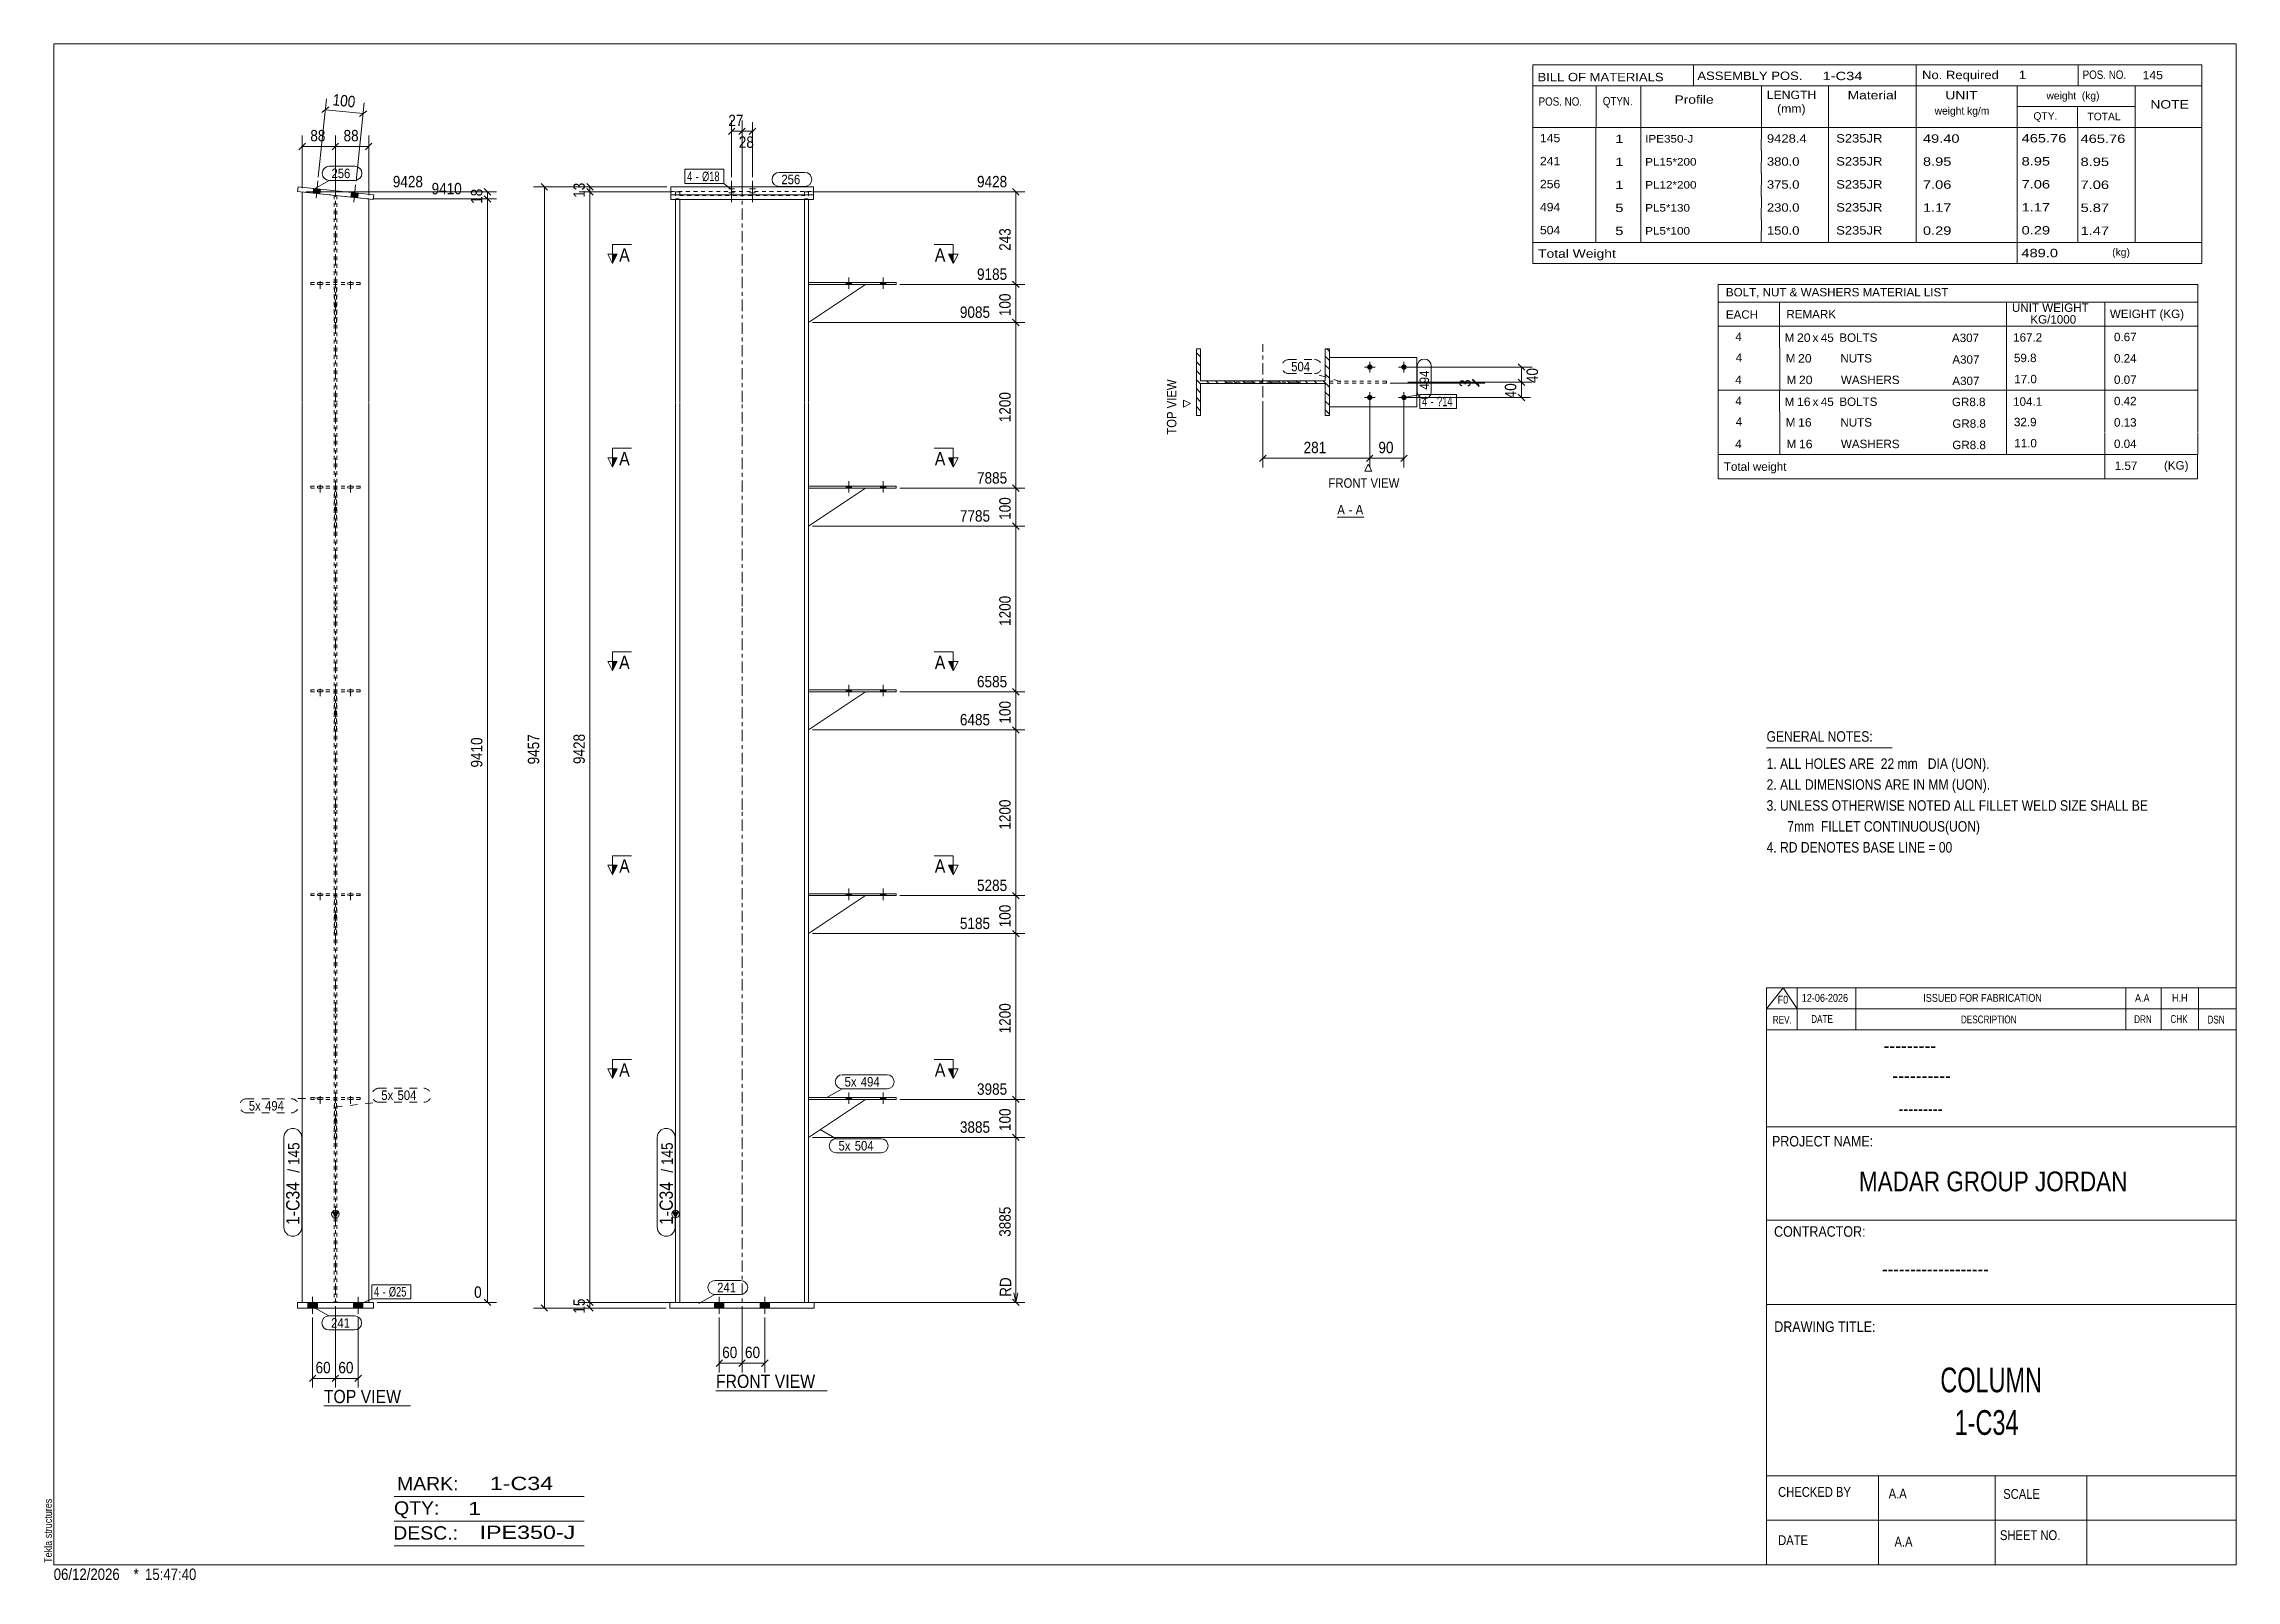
# Model space of a CAD drawing. Header units: millimetres. Extents: x 2 to 579, y 1 to 405.
import ezdxf

# ---------------------------------------------------------------- set-up
doc = ezdxf.new("R2010")
doc.units = ezdxf.units.MM
for name, pattern in [('XKITLINE00', [0]), ('XKITLINE01', [4, 1, -1, 1, -1]), ('XKITLINE02', [4, 2, -2]), ('XKITLINE03', [6, 3, -1, 1, -1])]:
    doc.linetypes.add(name, pattern=pattern)
for name, color, linetype, lineweight in [('Bolt', 3, 'Continuous', 0), ('BoltMark', 7, 'Continuous', 0), ('Dimensions', 7, 'Continuous', 0), ('DrawingSheet', 5, 'Continuous', 0), ('OtherObjectType', 7, 'Continuous', 0), ('Part', 2, 'Continuous', 0), ('PartMark', 7, 'Continuous', 0), ('Section', 6, 'Continuous', 0)]:
    doc.layers.add(name, color=color, linetype=linetype, lineweight=lineweight)
doc.styles.add('@ARIAL_UNICODE_MS_BOLD', font='ARIAL.TTF')
doc.styles.add('ARIAL', font='ARIAL.TTF')
doc.styles.add('ARIAL_NARROW', font='ARIALN.TTF')
doc.styles.add('COMIC_SANS_MS_BOLD', font='COMICBD.TTF')
doc.styles.add('SWIS721_EX_BT', font='ARIAL.TTF')
doc.styles.add('SWISSE', font='ARIAL.TTF')

# ---------------------------------------------------------------- blocks, each defined once
blk = doc.blocks.new('*A1')
at = {"layer": 'Part', "color": 7, "linetype": 'XKITLINE00', "lineweight": 0}
for p, q in [((306.62, 322.65), (305.52, 323.75)), ((340.52, 324.11), (339.88, 324.75)), ((306.62, 320.29), (305.52, 321.39)), ((306.62, 317.94), (305.52, 319.04)), ((340.52, 321.75), (339.42, 322.85)), ((340.52, 319.4), (339.42, 320.5)), ((340.52, 317.04), (339.42, 318.14)), ((306.62, 315.58), (305.52, 316.68)), ((306.62, 313.22), (305.52, 314.32)), ((306.62, 310.86), (305.52, 311.96)), ((308.91, 315.65), (308.21, 316.35)), ((311.27, 315.65), (310.57, 316.35)), ((313.62, 315.65), (312.92, 316.35)), ((315.98, 315.65), (315.28, 316.35)), ((318.34, 315.65), (317.64, 316.35)), ((320.7, 315.65), (320, 316.35)), ((323.05, 315.65), (322.35, 316.35)), ((325.41, 315.65), (324.71, 316.35)), ((327.77, 315.65), (327.07, 316.35)), ((330.12, 315.65), (329.42, 316.35)), ((332.48, 315.65), (331.78, 316.35)), ((334.84, 315.65), (334.14, 316.35)), ((337.2, 315.65), (336.5, 316.35)), ((340.52, 314.68), (338.85, 316.35)), ((340.52, 312.32), (339.42, 313.42)), ((306.62, 308.51), (305.52, 309.61)), ((305.52, 307.25), (305.52, 307.25)), ((305.52, 307.25), (305.52, 307.25)), ((340.52, 309.97), (339.42, 311.07)), ((340.52, 307.61), (339.42, 308.71))]:
    blk.add_line(p, q, dxfattribs=at)
blk = doc.blocks.new('*A2')
at = {"layer": 'Bolt'}
for points in [[(214.83, 342.23), (214.83, 341.73), (213.43, 341.73), (213.43, 342.23)], [(214.83, 342.23), (214.83, 341.73), (213.43, 341.73), (213.43, 342.23)], [(223.83, 342.23), (223.83, 341.73), (222.43, 341.73), (222.43, 342.23)], [(223.83, 342.23), (223.83, 341.73), (222.43, 341.73), (222.43, 342.23)]]:
    blk.add_hatch(color=3, dxfattribs=at).paths.add_polyline_path(points, flags=17)
at = {"layer": 'Bolt', "color": 3, "linetype": 'XKITLINE00', "lineweight": 0}
for p, q in [((213.43, 341.73), (213.43, 342.23)), ((213.43, 341.73), (213.43, 342.23)), ((214.13, 340.57), (214.13, 343.57)), ((214.13, 340.57), (214.13, 343.57)), ((214.83, 341.73), (214.83, 342.23)), ((214.83, 341.73), (214.83, 342.23)), ((222.43, 341.73), (222.43, 342.23)), ((222.43, 341.73), (222.43, 342.23)), ((223.13, 340.57), (223.13, 343.57)), ((223.13, 340.57), (223.13, 343.57)), ((223.83, 341.73), (223.83, 342.23)), ((223.83, 341.73), (223.83, 342.23))]:
    blk.add_line(p, q, dxfattribs=at)
blk = doc.blocks.new('*A3')
at = {"layer": 'Bolt'}
for points in [[(214.83, 288.65), (214.83, 288.15), (213.43, 288.15), (213.43, 288.65)], [(214.83, 288.65), (214.83, 288.15), (213.43, 288.15), (213.43, 288.65)], [(223.83, 288.65), (223.83, 288.15), (222.43, 288.15), (222.43, 288.65)], [(223.83, 288.65), (223.83, 288.15), (222.43, 288.15), (222.43, 288.65)]]:
    blk.add_hatch(color=3, dxfattribs=at).paths.add_polyline_path(points, flags=17)
at = {"layer": 'Bolt', "color": 3, "linetype": 'XKITLINE00', "lineweight": 0}
for p, q in [((213.43, 288.15), (213.43, 288.65)), ((213.43, 288.15), (213.43, 288.65)), ((214.13, 286.99), (214.13, 289.99)), ((214.13, 286.99), (214.13, 289.99)), ((214.83, 288.15), (214.83, 288.65)), ((214.83, 288.15), (214.83, 288.65)), ((222.43, 288.15), (222.43, 288.65)), ((222.43, 288.15), (222.43, 288.65)), ((223.13, 286.99), (223.13, 289.99)), ((223.13, 286.99), (223.13, 289.99)), ((223.83, 288.15), (223.83, 288.65)), ((223.83, 288.15), (223.83, 288.65))]:
    blk.add_line(p, q, dxfattribs=at)
blk = doc.blocks.new('*A4')
at = {"layer": 'Bolt'}
for points in [[(214.83, 235.07), (214.83, 234.57), (213.43, 234.57), (213.43, 235.07)], [(214.83, 235.07), (214.83, 234.57), (213.43, 234.57), (213.43, 235.07)], [(223.83, 235.07), (223.83, 234.57), (222.43, 234.57), (222.43, 235.07)], [(223.83, 235.07), (223.83, 234.57), (222.43, 234.57), (222.43, 235.07)]]:
    blk.add_hatch(color=3, dxfattribs=at).paths.add_polyline_path(points, flags=17)
at = {"layer": 'Bolt', "color": 3, "linetype": 'XKITLINE00', "lineweight": 0}
for p, q in [((214.13, 233.41), (214.13, 236.41)), ((214.13, 233.41), (214.13, 236.41)), ((223.13, 233.41), (223.13, 236.41)), ((223.13, 233.41), (223.13, 236.41)), ((213.43, 234.57), (213.43, 235.07)), ((213.43, 234.57), (213.43, 235.07)), ((214.83, 234.57), (214.83, 235.07)), ((214.83, 234.57), (214.83, 235.07)), ((222.43, 234.57), (222.43, 235.07)), ((222.43, 234.57), (222.43, 235.07)), ((223.83, 234.57), (223.83, 235.07)), ((223.83, 234.57), (223.83, 235.07))]:
    blk.add_line(p, q, dxfattribs=at)
blk = doc.blocks.new('*A5')
at = {"layer": 'Bolt'}
for points in [[(214.83, 181.49), (214.83, 180.99), (213.43, 180.99), (213.43, 181.49)], [(214.83, 181.49), (214.83, 180.99), (213.43, 180.99), (213.43, 181.49)], [(223.83, 181.49), (223.83, 180.99), (222.43, 180.99), (222.43, 181.49)], [(223.83, 181.49), (223.83, 180.99), (222.43, 180.99), (222.43, 181.49)]]:
    blk.add_hatch(color=3, dxfattribs=at).paths.add_polyline_path(points, flags=17)
at = {"layer": 'Bolt', "color": 3, "linetype": 'XKITLINE00', "lineweight": 0}
for p, q in [((213.43, 180.99), (213.43, 181.49)), ((213.43, 180.99), (213.43, 181.49)), ((214.13, 179.83), (214.13, 182.83)), ((214.13, 179.83), (214.13, 182.83)), ((214.83, 180.99), (214.83, 181.49)), ((214.83, 180.99), (214.83, 181.49)), ((222.43, 180.99), (222.43, 181.49)), ((222.43, 180.99), (222.43, 181.49)), ((223.13, 179.83), (223.13, 182.83)), ((223.13, 179.83), (223.13, 182.83)), ((223.83, 180.99), (223.83, 181.49)), ((223.83, 180.99), (223.83, 181.49))]:
    blk.add_line(p, q, dxfattribs=at)
blk = doc.blocks.new('*A6')
at = {"layer": 'Bolt'}
for points in [[(214.83, 127.91), (214.83, 127.41), (213.43, 127.41), (213.43, 127.91)], [(214.83, 127.91), (214.83, 127.41), (213.43, 127.41), (213.43, 127.91)], [(223.83, 127.91), (223.83, 127.41), (222.43, 127.41), (222.43, 127.91)], [(223.83, 127.91), (223.83, 127.41), (222.43, 127.41), (222.43, 127.91)]]:
    blk.add_hatch(color=3, dxfattribs=at).paths.add_polyline_path(points, flags=17)
at = {"layer": 'Bolt', "color": 3, "linetype": 'XKITLINE00', "lineweight": 0}
for p, q in [((213.43, 127.41), (213.43, 127.91)), ((213.43, 127.41), (213.43, 127.91)), ((214.13, 126.25), (214.13, 129.25)), ((214.13, 126.25), (214.13, 129.25)), ((214.83, 127.41), (214.83, 127.91)), ((214.83, 127.41), (214.83, 127.91)), ((222.43, 127.41), (222.43, 127.91)), ((222.43, 127.41), (222.43, 127.91)), ((223.13, 126.25), (223.13, 129.25)), ((223.13, 126.25), (223.13, 129.25)), ((223.83, 127.41), (223.83, 127.91)), ((223.83, 127.41), (223.83, 127.91))]:
    blk.add_line(p, q, dxfattribs=at)
blk = doc.blocks.new('*A7')
at = {"layer": 'Bolt'}
for points in [[(183.24, 366.7), (183.19, 366.7), (183.15, 366.7), (183.1, 366.7), (183.06, 366.7), (183.02, 366.7), (182.98, 366.71), (182.94, 366.71), (182.9, 366.71), (182.86, 366.72), (182.82, 366.72), (182.78, 366.73), (182.74, 366.73), (182.71, 366.74), (182.68, 366.74), (182.64, 366.75), (182.61, 366.75), (182.58, 366.76), (182.56, 366.76), (182.53, 366.77), (182.51, 366.78), (182.49, 366.78), (182.47, 366.79), (182.45, 366.8), (182.43, 366.81), (182.42, 366.81), (182.41, 366.82), (182.4, 366.83), (182.39, 366.84), (182.38, 366.85), (182.38, 366.85), (182.38, 366.86), (182.38, 366.87), (182.38, 366.88), (182.39, 366.89), (182.4, 366.9), (182.41, 366.9), (182.42, 366.91), (182.43, 366.92), (182.45, 366.93), (182.47, 366.93), (182.49, 366.94), (182.51, 366.95), (182.53, 366.95), (182.56, 366.96), (182.58, 366.97), (182.61, 366.97), (182.64, 366.98), (182.68, 366.99), (182.71, 366.99), (182.74, 367), (182.78, 367), (182.82, 367), (182.86, 367.01), (182.9, 367.01), (182.94, 367.02), (182.98, 367.02), (183.02, 367.02), (183.06, 367.02), (183.1, 367.02), (183.15, 367.03), (183.19, 367.03), (183.24, 367.03), (183.28, 367.03), (183.32, 367.03), (183.37, 367.03), (183.41, 367.03), (183.46, 367.02), (183.5, 367.02), (183.54, 367.02), (183.58, 367.02), (183.62, 367.02), (183.66, 367.01), (183.7, 367.01), (183.74, 367), (183.78, 367), (183.82, 367), (183.85, 366.99), (183.88, 366.99), (183.92, 366.98), (183.95, 366.97), (183.98, 366.97), (184, 366.96), (184.03, 366.95), (184.05, 366.95), (184.07, 366.94), (184.09, 366.93), (184.11, 366.93), (184.13, 366.92), (184.14, 366.91), (184.15, 366.9), (184.16, 366.9), (184.17, 366.89), (184.18, 366.88), (184.18, 366.87), (184.18, 366.86), (184.18, 366.85), (184.18, 366.85), (184.17, 366.84), (184.16, 366.83), (184.15, 366.82), (184.14, 366.81), (184.13, 366.81), (184.11, 366.8), (184.09, 366.79), (184.07, 366.78), (184.05, 366.78), (184.03, 366.77), (184, 366.76), (183.98, 366.76), (183.95, 366.75), (183.92, 366.75), (183.88, 366.74), (183.85, 366.74), (183.82, 366.73), (183.78, 366.73), (183.74, 366.72), (183.7, 366.72), (183.66, 366.71), (183.62, 366.71), (183.58, 366.71), (183.54, 366.7), (183.5, 366.7), (183.46, 366.7), (183.41, 366.7), (183.37, 366.7), (183.32, 366.7), (183.28, 366.7)], [(183.24, 365.65), (183.19, 365.65), (183.15, 365.65), (183.1, 365.65), (183.06, 365.65), (183.02, 365.65), (182.98, 365.66), (182.94, 365.66), (182.9, 365.66), (182.86, 365.67), (182.82, 365.67), (182.78, 365.67), (182.74, 365.68), (182.71, 365.68), (182.68, 365.69), (182.64, 365.69), (182.61, 365.7), (182.58, 365.71), (182.56, 365.71), (182.53, 365.72), (182.51, 365.73), (182.49, 365.73), (182.47, 365.74), (182.45, 365.75), (182.43, 365.76), (182.42, 365.77), (182.41, 365.77), (182.4, 365.78), (182.39, 365.79), (182.38, 365.8), (182.38, 365.81), (182.38, 365.81), (182.38, 365.82), (182.38, 365.83), (182.39, 365.84), (182.4, 365.85), (182.41, 365.85), (182.42, 365.86), (182.43, 365.87), (182.45, 365.88), (182.47, 365.89), (182.49, 365.89), (182.51, 365.9), (182.53, 365.91), (182.56, 365.91), (182.58, 365.92), (182.61, 365.93), (182.64, 365.93), (182.68, 365.94), (182.71, 365.94), (182.74, 365.95), (182.78, 365.95), (182.82, 365.96), (182.86, 365.96), (182.9, 365.97), (182.94, 365.97), (182.98, 365.97), (183.02, 365.97), (183.06, 365.98), (183.1, 365.98), (183.15, 365.98), (183.19, 365.98), (183.24, 365.98), (183.28, 365.98), (183.32, 365.98), (183.37, 365.98), (183.41, 365.98), (183.46, 365.98), (183.5, 365.98), (183.54, 365.97), (183.58, 365.97), (183.62, 365.97), (183.66, 365.97), (183.7, 365.96), (183.74, 365.96), (183.78, 365.95), (183.82, 365.95), (183.85, 365.94), (183.88, 365.94), (183.92, 365.93), (183.95, 365.93), (183.98, 365.92), (184, 365.91), (184.03, 365.91), (184.05, 365.9), (184.07, 365.89), (184.09, 365.89), (184.11, 365.88), (184.13, 365.87), (184.14, 365.86), (184.15, 365.85), (184.16, 365.85), (184.17, 365.84), (184.18, 365.83), (184.18, 365.82), (184.18, 365.81), (184.18, 365.81), (184.18, 365.8), (184.17, 365.79), (184.16, 365.78), (184.15, 365.77), (184.14, 365.77), (184.13, 365.76), (184.11, 365.75), (184.09, 365.74), (184.07, 365.73), (184.05, 365.73), (184.03, 365.72), (184, 365.71), (183.98, 365.71), (183.95, 365.7), (183.92, 365.69), (183.88, 365.69), (183.85, 365.68), (183.82, 365.68), (183.78, 365.67), (183.74, 365.67), (183.7, 365.67), (183.66, 365.66), (183.62, 365.66), (183.58, 365.66), (183.54, 365.65), (183.5, 365.65), (183.46, 365.65), (183.41, 365.65), (183.37, 365.65), (183.32, 365.65), (183.28, 365.65)], [(188.74, 366.7), (188.69, 366.7), (188.65, 366.7), (188.6, 366.7), (188.56, 366.7), (188.52, 366.7), (188.48, 366.71), (188.44, 366.71), (188.4, 366.71), (188.36, 366.72), (188.32, 366.72), (188.28, 366.73), (188.24, 366.73), (188.21, 366.74), (188.18, 366.74), (188.14, 366.75), (188.11, 366.75), (188.08, 366.76), (188.06, 366.76), (188.03, 366.77), (188.01, 366.78), (187.99, 366.78), (187.97, 366.79), (187.95, 366.8), (187.93, 366.81), (187.92, 366.81), (187.91, 366.82), (187.9, 366.83), (187.89, 366.84), (187.88, 366.85), (187.88, 366.85), (187.88, 366.86), (187.88, 366.87), (187.88, 366.88), (187.89, 366.89), (187.9, 366.9), (187.91, 366.9), (187.92, 366.91), (187.93, 366.92), (187.95, 366.93), (187.97, 366.93), (187.99, 366.94), (188.01, 366.95), (188.03, 366.95), (188.06, 366.96), (188.08, 366.97), (188.11, 366.97), (188.14, 366.98), (188.18, 366.99), (188.21, 366.99), (188.24, 367), (188.28, 367), (188.32, 367), (188.36, 367.01), (188.4, 367.01), (188.44, 367.02), (188.48, 367.02), (188.52, 367.02), (188.56, 367.02), (188.6, 367.02), (188.65, 367.03), (188.69, 367.03), (188.74, 367.03), (188.78, 367.03), (188.82, 367.03), (188.87, 367.03), (188.91, 367.03), (188.96, 367.02), (189, 367.02), (189.04, 367.02), (189.08, 367.02), (189.12, 367.02), (189.16, 367.01), (189.2, 367.01), (189.24, 367), (189.28, 367), (189.32, 367), (189.35, 366.99), (189.38, 366.99), (189.42, 366.98), (189.45, 366.97), (189.48, 366.97), (189.5, 366.96), (189.53, 366.95), (189.55, 366.95), (189.57, 366.94), (189.59, 366.93), (189.61, 366.93), (189.63, 366.92), (189.64, 366.91), (189.65, 366.9), (189.66, 366.9), (189.67, 366.89), (189.68, 366.88), (189.68, 366.87), (189.68, 366.86), (189.68, 366.85), (189.68, 366.85), (189.67, 366.84), (189.66, 366.83), (189.65, 366.82), (189.64, 366.81), (189.63, 366.81), (189.61, 366.8), (189.59, 366.79), (189.57, 366.78), (189.55, 366.78), (189.53, 366.77), (189.5, 366.76), (189.48, 366.76), (189.45, 366.75), (189.42, 366.75), (189.38, 366.74), (189.35, 366.74), (189.32, 366.73), (189.28, 366.73), (189.24, 366.72), (189.2, 366.72), (189.16, 366.71), (189.12, 366.71), (189.08, 366.71), (189.04, 366.7), (189, 366.7), (188.96, 366.7), (188.91, 366.7), (188.87, 366.7), (188.82, 366.7), (188.78, 366.7)], [(188.74, 365.65), (188.69, 365.65), (188.65, 365.65), (188.6, 365.65), (188.56, 365.65), (188.52, 365.65), (188.48, 365.66), (188.44, 365.66), (188.4, 365.66), (188.36, 365.67), (188.32, 365.67), (188.28, 365.67), (188.24, 365.68), (188.21, 365.68), (188.18, 365.69), (188.14, 365.69), (188.11, 365.7), (188.08, 365.71), (188.06, 365.71), (188.03, 365.72), (188.01, 365.73), (187.99, 365.73), (187.97, 365.74), (187.95, 365.75), (187.93, 365.76), (187.92, 365.77), (187.91, 365.77), (187.9, 365.78), (187.89, 365.79), (187.88, 365.8), (187.88, 365.81), (187.88, 365.81), (187.88, 365.82), (187.88, 365.83), (187.89, 365.84), (187.9, 365.85), (187.91, 365.85), (187.92, 365.86), (187.93, 365.87), (187.95, 365.88), (187.97, 365.89), (187.99, 365.89), (188.01, 365.9), (188.03, 365.91), (188.06, 365.91), (188.08, 365.92), (188.11, 365.93), (188.14, 365.93), (188.18, 365.94), (188.21, 365.94), (188.24, 365.95), (188.28, 365.95), (188.32, 365.96), (188.36, 365.96), (188.4, 365.97), (188.44, 365.97), (188.48, 365.97), (188.52, 365.97), (188.56, 365.98), (188.6, 365.98), (188.65, 365.98), (188.69, 365.98), (188.74, 365.98), (188.78, 365.98), (188.82, 365.98), (188.87, 365.98), (188.91, 365.98), (188.96, 365.98), (189, 365.98), (189.04, 365.97), (189.08, 365.97), (189.12, 365.97), (189.16, 365.97), (189.2, 365.96), (189.24, 365.96), (189.28, 365.95), (189.32, 365.95), (189.35, 365.94), (189.38, 365.94), (189.42, 365.93), (189.45, 365.93), (189.48, 365.92), (189.5, 365.91), (189.53, 365.91), (189.55, 365.9), (189.57, 365.89), (189.59, 365.89), (189.61, 365.88), (189.63, 365.87), (189.64, 365.86), (189.65, 365.85), (189.66, 365.85), (189.67, 365.84), (189.68, 365.83), (189.68, 365.82), (189.68, 365.81), (189.68, 365.81), (189.68, 365.8), (189.67, 365.79), (189.66, 365.78), (189.65, 365.77), (189.64, 365.77), (189.63, 365.76), (189.61, 365.75), (189.59, 365.74), (189.57, 365.73), (189.55, 365.73), (189.53, 365.72), (189.5, 365.71), (189.48, 365.71), (189.45, 365.7), (189.42, 365.69), (189.38, 365.69), (189.35, 365.68), (189.32, 365.68), (189.28, 365.67), (189.24, 365.67), (189.2, 365.67), (189.16, 365.66), (189.12, 365.66), (189.08, 365.66), (189.04, 365.65), (189, 365.65), (188.96, 365.65), (188.91, 365.65), (188.87, 365.65), (188.82, 365.65), (188.78, 365.65)]]:
    blk.add_hatch(color=3, dxfattribs=at).paths.add_polyline_path(points, flags=17)
at = {"layer": 'Bolt', "color": 3, "linetype": 'XKITLINE00', "lineweight": 0}
for p, q in [((183.28, 368.93), (183.28, 364.45)), ((183.28, 367.88), (183.28, 363.4)), ((188.78, 368.93), (188.78, 364.45)), ((188.78, 367.88), (188.78, 363.4))]:
    blk.add_line(p, q, dxfattribs=at)
blk = doc.blocks.new('*A8')
at = {"layer": 'Bolt'}
for points in [[(181.28, 74.01), (181.28, 72.51), (178.78, 72.51), (178.78, 74.01)], [(181.28, 74.01), (181.28, 72.51), (178.78, 72.51), (178.78, 74.01)], [(193.28, 74.01), (193.28, 72.51), (190.78, 72.51), (190.78, 74.01)], [(193.28, 74.01), (193.28, 72.51), (190.78, 72.51), (190.78, 74.01)]]:
    blk.add_hatch(color=3, dxfattribs=at).paths.add_polyline_path(points, flags=17)
at = {"layer": 'Bolt', "color": 3, "linetype": 'XKITLINE00', "lineweight": 0}
for p, q in [((180.03, 75.51), (180.03, 71.01)), ((180.03, 75.51), (180.03, 71.01)), ((192.03, 75.51), (192.03, 71.01)), ((192.03, 75.51), (192.03, 71.01)), ((178.78, 74.01), (178.78, 72.51)), ((178.78, 74.01), (178.78, 72.51)), ((181.28, 74.01), (181.28, 72.51)), ((181.28, 74.01), (181.28, 72.51)), ((190.78, 74.01), (190.78, 72.51)), ((190.78, 74.01), (190.78, 72.51)), ((193.28, 74.01), (193.28, 72.51)), ((193.28, 74.01), (193.28, 72.51))]:
    blk.add_line(p, q, dxfattribs=at)
blk = doc.blocks.new('*A9')
at = {"layer": 'Part'}
blk.add_hatch(color=2, dxfattribs=at).paths.add_polyline_path([(167.73, 97.72), (169.33, 97.72), (168.53, 96.32)], flags=17)
at = {"layer": 'Part', "color": 7, "linetype": 'XKITLINE03', "lineweight": 0}
for p, q in [((186.03, 310.73), (186.03, 375.14)), ((186.03, 257.15), (186.03, 310.63)), ((186.03, 203.57), (186.03, 257.05)), ((186.03, 149.99), (186.03, 203.47)), ((186.03, 96.41), (186.03, 149.89)), ((186.03, 64.01), (186.03, 96.31))]:
    blk.add_line(p, q, dxfattribs=at)
at = {"layer": 'Part', "color": 7, "linetype": 'XKITLINE01', "lineweight": 0}
for p, q in [((168.53, 366.07), (168.53, 364.1)), ((168.53, 366.07), (169.63, 366.07)), ((168.53, 364.22), (169.63, 364.22)), ((169.63, 366.07), (169.63, 364.1)), ((169.63, 365.18), (202.43, 365.18)), ((169.63, 365.11), (202.43, 365.11)), ((202.43, 366.07), (202.43, 364.1)), ((202.43, 366.07), (203.53, 366.07)), ((202.43, 364.22), (203.53, 364.22)), ((203.53, 366.07), (203.53, 364.1)), ((203.53, 74.01), (168.53, 74.01))]:
    blk.add_line(p, q, dxfattribs=at)
at = {"layer": 'Part', "color": 2, "linetype": 'XKITLINE00', "lineweight": 0}
for p, q in [((168.53, 364.1), (168.53, 310.73)), ((169.63, 364.1), (169.63, 310.73)), ((202.43, 364.1), (202.43, 310.73)), ((203.53, 364.1), (203.53, 310.73)), ((168.53, 310.63), (168.53, 257.15)), ((169.63, 310.63), (169.63, 257.15)), ((202.43, 310.63), (202.43, 257.15)), ((203.53, 310.63), (203.53, 257.15)), ((168.53, 257.05), (168.53, 203.57)), ((169.63, 257.05), (169.63, 203.57)), ((202.43, 257.05), (202.43, 203.57)), ((203.53, 257.05), (203.53, 203.57)), ((168.53, 203.47), (168.53, 149.99)), ((169.63, 203.47), (169.63, 149.99)), ((202.43, 203.47), (202.43, 149.99)), ((203.53, 203.47), (203.53, 149.99)), ((168.53, 149.89), (168.53, 96.41)), ((169.63, 149.89), (169.63, 96.41)), ((202.43, 149.89), (202.43, 96.41)), ((203.53, 149.89), (203.53, 96.41)), ((168.53, 96.32), (167.73, 97.72)), ((167.73, 97.72), (169.33, 97.72)), ((169.33, 97.72), (168.53, 96.32)), ((168.53, 96.31), (168.53, 74.01)), ((169.63, 96.31), (169.63, 74.01)), ((202.43, 96.31), (202.43, 74.01)), ((203.53, 96.31), (203.53, 74.01))]:
    blk.add_line(p, q, dxfattribs=at)
blk.add_circle((168.53, 97.22), 1, dxfattribs=at)
blk = doc.blocks.new('*A10')
at = {"layer": 'Part', "color": 2, "linetype": 'XKITLINE00', "lineweight": 0}
blk.add_line((203.53, 331.73), (218.53, 341.73), dxfattribs=at)
at = {"layer": 'Part', "color": 7, "linetype": 'XKITLINE01', "lineweight": 0}
for p, q in [((203.53, 341.73), (203.53, 331.73)), ((218.53, 341.73), (203.53, 341.73))]:
    blk.add_line(p, q, dxfattribs=at)
blk = doc.blocks.new('*A11')
at = {"layer": 'Part', "color": 2, "linetype": 'XKITLINE00', "lineweight": 0}
for p, q in [((203.53, 342.23), (226.53, 342.23)), ((226.53, 341.73), (203.53, 341.73)), ((226.53, 342.23), (226.53, 341.73))]:
    blk.add_line(p, q, dxfattribs=at)
at = {"layer": 'Part', "color": 7, "linetype": 'XKITLINE01', "lineweight": 0}
blk.add_line((203.53, 341.73), (203.53, 342.23), dxfattribs=at)
blk = doc.blocks.new('*A12')
at = {"layer": 'Part', "color": 2, "linetype": 'XKITLINE00', "lineweight": 0}
blk.add_line((203.53, 278.15), (218.53, 288.15), dxfattribs=at)
at = {"layer": 'Part', "color": 7, "linetype": 'XKITLINE01', "lineweight": 0}
for p, q in [((203.53, 288.15), (203.53, 278.15)), ((218.53, 288.15), (203.53, 288.15))]:
    blk.add_line(p, q, dxfattribs=at)
blk = doc.blocks.new('*A13')
at = {"layer": 'Part', "color": 2, "linetype": 'XKITLINE00', "lineweight": 0}
for p, q in [((203.53, 288.65), (226.53, 288.65)), ((226.53, 288.65), (226.53, 288.15)), ((226.53, 288.15), (203.53, 288.15))]:
    blk.add_line(p, q, dxfattribs=at)
at = {"layer": 'Part', "color": 7, "linetype": 'XKITLINE01', "lineweight": 0}
blk.add_line((203.53, 288.15), (203.53, 288.65), dxfattribs=at)
blk = doc.blocks.new('*A14')
at = {"layer": 'Part', "color": 2, "linetype": 'XKITLINE00', "lineweight": 0}
blk.add_line((203.53, 224.57), (218.53, 234.57), dxfattribs=at)
at = {"layer": 'Part', "color": 7, "linetype": 'XKITLINE01', "lineweight": 0}
for p, q in [((203.53, 234.57), (203.53, 224.57)), ((218.53, 234.57), (203.53, 234.57))]:
    blk.add_line(p, q, dxfattribs=at)
blk = doc.blocks.new('*A15')
at = {"layer": 'Part', "color": 2, "linetype": 'XKITLINE00', "lineweight": 0}
for p, q in [((203.53, 235.07), (226.53, 235.07)), ((226.53, 234.57), (203.53, 234.57)), ((226.53, 235.07), (226.53, 234.57))]:
    blk.add_line(p, q, dxfattribs=at)
at = {"layer": 'Part', "color": 7, "linetype": 'XKITLINE01', "lineweight": 0}
blk.add_line((203.53, 234.57), (203.53, 235.07), dxfattribs=at)
blk = doc.blocks.new('*A16')
at = {"layer": 'Part', "color": 2, "linetype": 'XKITLINE00', "lineweight": 0}
blk.add_line((203.53, 170.99), (218.53, 180.99), dxfattribs=at)
at = {"layer": 'Part', "color": 7, "linetype": 'XKITLINE01', "lineweight": 0}
for p, q in [((203.53, 180.99), (203.53, 170.99)), ((218.53, 180.99), (203.53, 180.99))]:
    blk.add_line(p, q, dxfattribs=at)
blk = doc.blocks.new('*A17')
at = {"layer": 'Part', "color": 2, "linetype": 'XKITLINE00', "lineweight": 0}
for p, q in [((203.53, 181.49), (226.53, 181.49)), ((226.53, 180.99), (203.53, 180.99)), ((226.53, 181.49), (226.53, 180.99))]:
    blk.add_line(p, q, dxfattribs=at)
at = {"layer": 'Part', "color": 7, "linetype": 'XKITLINE01', "lineweight": 0}
blk.add_line((203.53, 180.99), (203.53, 181.49), dxfattribs=at)
blk = doc.blocks.new('*A18')
at = {"layer": 'Part', "color": 2, "linetype": 'XKITLINE00', "lineweight": 0}
blk.add_line((203.53, 117.41), (218.53, 127.41), dxfattribs=at)
at = {"layer": 'Part', "color": 7, "linetype": 'XKITLINE01', "lineweight": 0}
for p, q in [((203.53, 127.41), (203.53, 117.41)), ((218.53, 127.41), (203.53, 127.41))]:
    blk.add_line(p, q, dxfattribs=at)
blk = doc.blocks.new('*A19')
at = {"layer": 'Part', "color": 2, "linetype": 'XKITLINE00', "lineweight": 0}
for p, q in [((203.53, 127.91), (226.53, 127.91)), ((226.53, 127.41), (203.53, 127.41)), ((226.53, 127.91), (226.53, 127.41))]:
    blk.add_line(p, q, dxfattribs=at)
at = {"layer": 'Part', "color": 7, "linetype": 'XKITLINE01', "lineweight": 0}
blk.add_line((203.53, 127.41), (203.53, 127.91), dxfattribs=at)
blk = doc.blocks.new('*A20')
at = {"layer": 'Part', "color": 2, "linetype": 'XKITLINE00', "lineweight": 0}
for p, q in [((167.28, 364.1), (167.28, 367.39)), ((204.78, 367.39), (167.28, 367.39)), ((167.28, 365.29), (204.78, 365.29)), ((204.78, 364.1), (167.28, 364.1)), ((204.78, 367.39), (204.78, 364.1))]:
    blk.add_line(p, q, dxfattribs=at)
at = {"layer": 'Part', "color": 7, "linetype": 'XKITLINE01', "lineweight": 0}
blk.add_line((167.28, 366.19), (204.78, 366.19), dxfattribs=at)
blk = doc.blocks.new('*A21')
at = {"layer": 'Part', "color": 2, "linetype": 'XKITLINE00', "lineweight": 0}
for p, q in [((205.03, 74.01), (167.03, 74.01)), ((167.03, 74.01), (167.03, 72.51)), ((205.03, 72.51), (167.03, 72.51)), ((205.03, 74.01), (205.03, 72.51))]:
    blk.add_line(p, q, dxfattribs=at)
blk = doc.blocks.new('*A22')
at = {"layer": 'Bolt', "color": 3, "linetype": 'XKITLINE02', "lineweight": 0}
for p, q in [((74.38, 341.73), (74.38, 342.23)), ((74.38, 341.73), (74.38, 342.23)), ((75.08, 340.57), (75.08, 343.57)), ((75.08, 340.57), (75.08, 343.57)), ((75.78, 341.73), (75.78, 342.23)), ((75.78, 341.73), (75.78, 342.23)), ((82.38, 341.73), (82.38, 342.23)), ((82.38, 341.73), (82.38, 342.23)), ((83.08, 340.57), (83.08, 343.57)), ((83.08, 340.57), (83.08, 343.57)), ((83.78, 341.73), (83.78, 342.23)), ((83.78, 341.73), (83.78, 342.23))]:
    blk.add_line(p, q, dxfattribs=at)
blk = doc.blocks.new('*A23')
at = {"layer": 'Bolt', "color": 3, "linetype": 'XKITLINE02', "lineweight": 0}
for p, q in [((74.38, 288.15), (74.38, 288.65)), ((74.38, 288.15), (74.38, 288.65)), ((75.08, 286.99), (75.08, 289.99)), ((75.08, 286.99), (75.08, 289.99)), ((75.78, 288.15), (75.78, 288.65)), ((75.78, 288.15), (75.78, 288.65)), ((82.38, 288.15), (82.38, 288.65)), ((82.38, 288.15), (82.38, 288.65)), ((83.08, 286.99), (83.08, 289.99)), ((83.08, 286.99), (83.08, 289.99)), ((83.78, 288.15), (83.78, 288.65)), ((83.78, 288.15), (83.78, 288.65))]:
    blk.add_line(p, q, dxfattribs=at)
blk = doc.blocks.new('*A24')
at = {"layer": 'Bolt', "color": 3, "linetype": 'XKITLINE02', "lineweight": 0}
for p, q in [((75.08, 233.41), (75.08, 236.41)), ((75.08, 233.41), (75.08, 236.41)), ((83.08, 233.41), (83.08, 236.41)), ((83.08, 233.41), (83.08, 236.41)), ((74.38, 234.57), (74.38, 235.07)), ((74.38, 234.57), (74.38, 235.07)), ((75.78, 234.57), (75.78, 235.07)), ((75.78, 234.57), (75.78, 235.07)), ((82.38, 234.57), (82.38, 235.07)), ((82.38, 234.57), (82.38, 235.07)), ((83.78, 234.57), (83.78, 235.07)), ((83.78, 234.57), (83.78, 235.07))]:
    blk.add_line(p, q, dxfattribs=at)
blk = doc.blocks.new('*A25')
at = {"layer": 'Bolt', "color": 3, "linetype": 'XKITLINE02', "lineweight": 0}
for p, q in [((74.38, 180.99), (74.38, 181.49)), ((74.38, 180.99), (74.38, 181.49)), ((75.08, 179.83), (75.08, 182.83)), ((75.08, 179.83), (75.08, 182.83)), ((75.78, 180.99), (75.78, 181.49)), ((75.78, 180.99), (75.78, 181.49)), ((82.38, 180.99), (82.38, 181.49)), ((82.38, 180.99), (82.38, 181.49)), ((83.08, 179.83), (83.08, 182.83)), ((83.08, 179.83), (83.08, 182.83)), ((83.78, 180.99), (83.78, 181.49)), ((83.78, 180.99), (83.78, 181.49))]:
    blk.add_line(p, q, dxfattribs=at)
blk = doc.blocks.new('*A26')
at = {"layer": 'Bolt', "color": 3, "linetype": 'XKITLINE02', "lineweight": 0}
for p, q in [((74.38, 127.41), (74.38, 127.91)), ((74.38, 127.41), (74.38, 127.91)), ((75.08, 126.25), (75.08, 129.25)), ((75.08, 126.25), (75.08, 129.25)), ((75.78, 127.41), (75.78, 127.91)), ((75.78, 127.41), (75.78, 127.91)), ((82.38, 127.41), (82.38, 127.91)), ((82.38, 127.41), (82.38, 127.91)), ((83.08, 126.25), (83.08, 129.25)), ((83.08, 126.25), (83.08, 129.25)), ((83.78, 127.41), (83.78, 127.91)), ((83.78, 127.41), (83.78, 127.91))]:
    blk.add_line(p, q, dxfattribs=at)
blk = doc.blocks.new('*A27')
at = {"layer": 'Bolt'}
for points in [[(75.13, 366.77), (75, 365.57), (73.21, 365.76), (73.34, 366.96)], [(75.13, 366.77), (75, 365.57), (73.21, 365.76), (73.34, 366.96)], [(85.07, 365.72), (84.95, 364.53), (83.16, 364.71), (83.28, 365.91)], [(85.07, 365.72), (84.95, 364.53), (83.16, 364.71), (83.28, 365.91)]]:
    blk.add_hatch(color=3, dxfattribs=at).paths.add_polyline_path(points, flags=17)
at = {"layer": 'Bolt', "color": 3, "linetype": 'XKITLINE00', "lineweight": 0}
for p, q in [((73.34, 366.96), (73.21, 365.76)), ((73.34, 366.96), (73.21, 365.76)), ((74.45, 368.93), (73.98, 364.45)), ((74.45, 368.93), (73.98, 364.45)), ((75.13, 366.77), (75, 365.57)), ((75.13, 366.77), (75, 365.57)), ((83.28, 365.91), (83.16, 364.71)), ((83.28, 365.91), (83.16, 364.71)), ((84.4, 367.88), (83.92, 363.4)), ((84.4, 367.88), (83.92, 363.4)), ((85.07, 365.72), (84.95, 364.53)), ((85.07, 365.72), (84.95, 364.53))]:
    blk.add_line(p, q, dxfattribs=at)
blk = doc.blocks.new('*A28')
at = {"layer": 'Bolt'}
for points in [[(74.33, 74.01), (74.33, 72.51), (71.83, 72.51), (71.83, 74.01)], [(74.33, 74.01), (74.33, 72.51), (71.83, 72.51), (71.83, 74.01)], [(86.33, 74.01), (86.33, 72.51), (83.83, 72.51), (83.83, 74.01)], [(86.33, 74.01), (86.33, 72.51), (83.83, 72.51), (83.83, 74.01)]]:
    blk.add_hatch(color=3, dxfattribs=at).paths.add_polyline_path(points, flags=17)
at = {"layer": 'Bolt', "color": 3, "linetype": 'XKITLINE00', "lineweight": 0}
for p, q in [((73.08, 75.51), (73.08, 71.01)), ((73.08, 75.51), (73.08, 71.01)), ((85.08, 75.51), (85.08, 71.01)), ((85.08, 75.51), (85.08, 71.01)), ((71.83, 74.01), (71.83, 72.51)), ((71.83, 74.01), (71.83, 72.51)), ((74.33, 74.01), (74.33, 72.51)), ((74.33, 74.01), (74.33, 72.51)), ((83.83, 74.01), (83.83, 72.51)), ((83.83, 74.01), (83.83, 72.51)), ((86.33, 74.01), (86.33, 72.51)), ((86.33, 74.01), (86.33, 72.51))]:
    blk.add_line(p, q, dxfattribs=at)
blk = doc.blocks.new('*A29')
at = {"layer": 'Part'}
blk.add_hatch(color=2, dxfattribs=at).paths.add_polyline_path([(78.28, 97.72), (79.88, 97.72), (79.08, 96.32)], flags=17)
at = {"layer": 'Part', "color": 7, "linetype": 'XKITLINE03', "lineweight": 0}
for p, q in [((79.08, 310.73), (79.08, 375.14)), ((79.08, 257.15), (79.08, 310.63)), ((79.08, 203.57), (79.08, 257.05)), ((79.08, 149.99), (79.08, 203.47)), ((79.08, 96.41), (79.08, 149.89)), ((79.08, 64.01), (79.08, 96.31))]:
    blk.add_line(p, q, dxfattribs=at)
at = {"layer": 'Part', "color": 2, "linetype": 'XKITLINE00', "lineweight": 0}
for p, q in [((70.33, 310.73), (70.33, 366.07)), ((87.83, 310.73), (87.83, 364.22)), ((70.33, 257.15), (70.33, 310.63)), ((87.83, 257.15), (87.83, 310.63)), ((70.33, 203.57), (70.33, 257.05)), ((87.83, 203.57), (87.83, 257.05)), ((70.33, 149.99), (70.33, 203.47)), ((87.83, 149.99), (87.83, 203.47)), ((70.33, 96.41), (70.33, 149.89)), ((87.83, 96.41), (87.83, 149.89)), ((70.33, 74.01), (70.33, 96.31)), ((79.08, 96.32), (78.28, 97.72)), ((78.28, 97.72), (79.88, 97.72)), ((79.88, 97.72), (79.08, 96.32)), ((87.83, 74.01), (87.83, 96.31))]:
    blk.add_line(p, q, dxfattribs=at)
at = {"layer": 'Part', "color": 7, "linetype": 'XKITLINE01', "lineweight": 0}
for p, q in [((87.83, 364.22), (70.33, 366.07)), ((78.73, 365.18), (78.73, 310.73)), ((79.43, 365.11), (79.43, 310.73)), ((78.73, 310.63), (78.73, 257.15)), ((79.43, 310.63), (79.43, 257.15)), ((78.73, 257.05), (78.73, 203.57)), ((79.43, 257.05), (79.43, 203.57)), ((78.73, 203.47), (78.73, 149.99)), ((79.43, 203.47), (79.43, 149.99)), ((78.73, 149.89), (78.73, 96.41)), ((79.43, 149.89), (79.43, 96.41)), ((78.73, 96.31), (78.73, 74.01)), ((79.43, 96.31), (79.43, 74.01)), ((70.33, 74.01), (87.83, 74.01))]:
    blk.add_line(p, q, dxfattribs=at)
at = {"layer": 'Part', "color": 2, "linetype": 'XKITLINE00', "lineweight": 0}
blk.add_circle((79.08, 97.22), 1, dxfattribs=at)
blk = doc.blocks.new('*A30')
at = {"layer": 'Part', "color": 7, "linetype": 'XKITLINE01', "lineweight": 0}
for p, q in [((79.33, 341.73), (78.83, 341.73)), ((78.83, 331.73), (78.83, 341.73)), ((78.83, 341.73), (79.33, 341.73)), ((79.33, 331.73), (79.33, 341.73)), ((79.33, 331.73), (78.83, 331.73))]:
    blk.add_line(p, q, dxfattribs=at)
blk = doc.blocks.new('*A31')
at = {"layer": 'Part', "color": 7, "linetype": 'XKITLINE01', "lineweight": 0}
for p, q in [((72.58, 342.23), (72.58, 341.73)), ((72.58, 342.23), (85.58, 342.23)), ((72.58, 341.73), (85.58, 341.73)), ((85.58, 342.23), (85.58, 341.73))]:
    blk.add_line(p, q, dxfattribs=at)
blk = doc.blocks.new('*A32')
at = {"layer": 'Part', "color": 7, "linetype": 'XKITLINE01', "lineweight": 0}
for p, q in [((79.33, 288.15), (78.83, 288.15)), ((78.83, 278.15), (78.83, 288.15)), ((78.83, 288.15), (79.33, 288.15)), ((79.33, 278.15), (79.33, 288.15)), ((79.33, 278.15), (78.83, 278.15))]:
    blk.add_line(p, q, dxfattribs=at)
blk = doc.blocks.new('*A33')
at = {"layer": 'Part', "color": 7, "linetype": 'XKITLINE01', "lineweight": 0}
for p, q in [((72.58, 288.65), (72.58, 288.15)), ((72.58, 288.65), (85.58, 288.65)), ((85.58, 288.65), (85.58, 288.15)), ((72.58, 288.15), (85.58, 288.15))]:
    blk.add_line(p, q, dxfattribs=at)
blk = doc.blocks.new('*A34')
at = {"layer": 'Part', "color": 7, "linetype": 'XKITLINE01', "lineweight": 0}
for p, q in [((79.33, 234.57), (78.83, 234.57)), ((78.83, 224.57), (78.83, 234.57)), ((78.83, 234.57), (79.33, 234.57)), ((79.33, 224.57), (79.33, 234.57)), ((79.33, 224.57), (78.83, 224.57))]:
    blk.add_line(p, q, dxfattribs=at)
blk = doc.blocks.new('*A35')
at = {"layer": 'Part', "color": 7, "linetype": 'XKITLINE01', "lineweight": 0}
for p, q in [((72.58, 235.07), (72.58, 234.57)), ((72.58, 235.07), (85.58, 235.07)), ((72.58, 234.57), (85.58, 234.57)), ((85.58, 235.07), (85.58, 234.57))]:
    blk.add_line(p, q, dxfattribs=at)
blk = doc.blocks.new('*A36')
at = {"layer": 'Part', "color": 7, "linetype": 'XKITLINE01', "lineweight": 0}
for p, q in [((79.33, 180.99), (78.83, 180.99)), ((78.83, 170.99), (78.83, 180.99)), ((78.83, 180.99), (79.33, 180.99)), ((79.33, 170.99), (79.33, 180.99)), ((79.33, 170.99), (78.83, 170.99))]:
    blk.add_line(p, q, dxfattribs=at)
blk = doc.blocks.new('*A37')
at = {"layer": 'Part', "color": 7, "linetype": 'XKITLINE01', "lineweight": 0}
for p, q in [((72.58, 181.49), (72.58, 180.99)), ((72.58, 181.49), (85.58, 181.49)), ((72.58, 180.99), (85.58, 180.99)), ((85.58, 181.49), (85.58, 180.99))]:
    blk.add_line(p, q, dxfattribs=at)
blk = doc.blocks.new('*A38')
at = {"layer": 'Part', "color": 7, "linetype": 'XKITLINE01', "lineweight": 0}
for p, q in [((79.33, 127.41), (78.83, 127.41)), ((78.83, 117.41), (78.83, 127.41)), ((78.83, 127.41), (79.33, 127.41)), ((79.33, 117.41), (79.33, 127.41)), ((79.33, 117.41), (78.83, 117.41))]:
    blk.add_line(p, q, dxfattribs=at)
blk = doc.blocks.new('*A39')
at = {"layer": 'Part', "color": 7, "linetype": 'XKITLINE01', "lineweight": 0}
for p, q in [((72.58, 127.91), (72.58, 127.41)), ((72.58, 127.91), (85.58, 127.91)), ((72.58, 127.41), (85.58, 127.41)), ((85.58, 127.91), (85.58, 127.41))]:
    blk.add_line(p, q, dxfattribs=at)
blk = doc.blocks.new('*A40')
at = {"layer": 'Part', "color": 2, "linetype": 'XKITLINE00', "lineweight": 0}
for p, q in [((69.26, 367.39), (69.14, 366.19)), ((69.14, 366.19), (89.02, 364.1)), ((69.26, 367.39), (89.15, 365.29)), ((89.15, 365.29), (89.02, 364.1))]:
    blk.add_line(p, q, dxfattribs=at)
blk = doc.blocks.new('*A41')
at = {"layer": 'Part', "color": 2, "linetype": 'XKITLINE00', "lineweight": 0}
for p, q in [((69.08, 72.51), (69.08, 74.01)), ((69.08, 74.01), (89.08, 74.01)), ((89.08, 72.51), (69.08, 72.51)), ((89.08, 74.01), (89.08, 72.51))]:
    blk.add_line(p, q, dxfattribs=at)
blk = doc.blocks.new('*A42')
at = {"layer": 'Bolt'}
for points in [[(351.09, 319.3), (351.05, 319.3), (351.02, 319.31), (350.99, 319.31), (350.95, 319.32), (350.92, 319.33), (350.89, 319.34), (350.85, 319.35), (350.82, 319.37), (350.79, 319.38), (350.76, 319.4), (350.73, 319.42), (350.71, 319.44), (350.68, 319.46), (350.65, 319.48), (350.63, 319.51), (350.6, 319.53), (350.58, 319.56), (350.56, 319.58), (350.54, 319.61), (350.52, 319.64), (350.5, 319.67), (350.49, 319.7), (350.48, 319.73), (350.46, 319.76), (350.45, 319.8), (350.44, 319.83), (350.44, 319.86), (350.43, 319.9), (350.43, 319.93), (350.42, 319.97), (350.42, 320), (350.42, 320.03), (350.43, 320.07), (350.43, 320.1), (350.44, 320.14), (350.44, 320.17), (350.45, 320.2), (350.46, 320.24), (350.48, 320.27), (350.49, 320.3), (350.5, 320.33), (350.52, 320.36), (350.54, 320.39), (350.56, 320.42), (350.58, 320.44), (350.6, 320.47), (350.63, 320.49), (350.65, 320.52), (350.68, 320.54), (350.71, 320.56), (350.73, 320.58), (350.76, 320.6), (350.79, 320.62), (350.82, 320.63), (350.85, 320.65), (350.89, 320.66), (350.92, 320.67), (350.95, 320.68), (350.99, 320.69), (351.02, 320.69), (351.05, 320.7), (351.09, 320.7), (351.12, 320.7), (351.16, 320.7), (351.19, 320.7), (351.22, 320.69), (351.26, 320.69), (351.29, 320.68), (351.33, 320.67), (351.36, 320.66), (351.39, 320.65), (351.42, 320.63), (351.45, 320.62), (351.48, 320.6), (351.51, 320.58), (351.54, 320.56), (351.57, 320.54), (351.59, 320.52), (351.62, 320.49), (351.64, 320.47), (351.66, 320.44), (351.68, 320.42), (351.7, 320.39), (351.72, 320.36), (351.74, 320.33), (351.76, 320.3), (351.77, 320.27), (351.78, 320.24), (351.79, 320.2), (351.8, 320.17), (351.81, 320.14), (351.81, 320.1), (351.82, 320.07), (351.82, 320.03), (351.82, 320), (351.82, 319.97), (351.82, 319.93), (351.81, 319.9), (351.81, 319.86), (351.8, 319.83), (351.79, 319.8), (351.78, 319.76), (351.77, 319.73), (351.76, 319.7), (351.74, 319.67), (351.72, 319.64), (351.7, 319.61), (351.68, 319.58), (351.66, 319.56), (351.64, 319.53), (351.62, 319.51), (351.59, 319.48), (351.57, 319.46), (351.54, 319.44), (351.51, 319.42), (351.48, 319.4), (351.45, 319.38), (351.42, 319.37), (351.39, 319.35), (351.36, 319.34), (351.33, 319.33), (351.29, 319.32), (351.26, 319.31), (351.22, 319.31), (351.19, 319.3), (351.16, 319.3), (351.12, 319.3)], [(360.09, 319.3), (360.05, 319.3), (360.02, 319.31), (359.99, 319.31), (359.95, 319.32), (359.92, 319.33), (359.89, 319.34), (359.85, 319.35), (359.82, 319.37), (359.79, 319.38), (359.76, 319.4), (359.73, 319.42), (359.71, 319.44), (359.68, 319.46), (359.65, 319.48), (359.63, 319.51), (359.6, 319.53), (359.58, 319.56), (359.56, 319.58), (359.54, 319.61), (359.52, 319.64), (359.5, 319.67), (359.49, 319.7), (359.48, 319.73), (359.46, 319.76), (359.45, 319.8), (359.44, 319.83), (359.44, 319.86), (359.43, 319.9), (359.43, 319.93), (359.42, 319.97), (359.42, 320), (359.42, 320.03), (359.43, 320.07), (359.43, 320.1), (359.44, 320.14), (359.44, 320.17), (359.45, 320.2), (359.46, 320.24), (359.48, 320.27), (359.49, 320.3), (359.5, 320.33), (359.52, 320.36), (359.54, 320.39), (359.56, 320.42), (359.58, 320.44), (359.6, 320.47), (359.63, 320.49), (359.65, 320.52), (359.68, 320.54), (359.71, 320.56), (359.73, 320.58), (359.76, 320.6), (359.79, 320.62), (359.82, 320.63), (359.85, 320.65), (359.89, 320.66), (359.92, 320.67), (359.95, 320.68), (359.99, 320.69), (360.02, 320.69), (360.05, 320.7), (360.09, 320.7), (360.12, 320.7), (360.16, 320.7), (360.19, 320.7), (360.22, 320.69), (360.26, 320.69), (360.29, 320.68), (360.33, 320.67), (360.36, 320.66), (360.39, 320.65), (360.42, 320.63), (360.45, 320.62), (360.48, 320.6), (360.51, 320.58), (360.54, 320.56), (360.57, 320.54), (360.59, 320.52), (360.62, 320.49), (360.64, 320.47), (360.66, 320.44), (360.68, 320.42), (360.7, 320.39), (360.72, 320.36), (360.74, 320.33), (360.76, 320.3), (360.77, 320.27), (360.78, 320.24), (360.79, 320.2), (360.8, 320.17), (360.81, 320.14), (360.81, 320.1), (360.82, 320.07), (360.82, 320.03), (360.82, 320), (360.82, 319.97), (360.82, 319.93), (360.81, 319.9), (360.81, 319.86), (360.8, 319.83), (360.79, 319.8), (360.78, 319.76), (360.77, 319.73), (360.76, 319.7), (360.74, 319.67), (360.72, 319.64), (360.7, 319.61), (360.68, 319.58), (360.66, 319.56), (360.64, 319.53), (360.62, 319.51), (360.59, 319.48), (360.57, 319.46), (360.54, 319.44), (360.51, 319.42), (360.48, 319.4), (360.45, 319.38), (360.42, 319.37), (360.39, 319.35), (360.36, 319.34), (360.33, 319.33), (360.29, 319.32), (360.26, 319.31), (360.22, 319.31), (360.19, 319.3), (360.16, 319.3), (360.12, 319.3)], [(351.09, 311.3), (351.05, 311.3), (351.02, 311.31), (350.99, 311.31), (350.95, 311.32), (350.92, 311.33), (350.89, 311.34), (350.85, 311.35), (350.82, 311.37), (350.79, 311.38), (350.76, 311.4), (350.73, 311.42), (350.71, 311.44), (350.68, 311.46), (350.65, 311.48), (350.63, 311.51), (350.6, 311.53), (350.58, 311.56), (350.56, 311.58), (350.54, 311.61), (350.52, 311.64), (350.5, 311.67), (350.49, 311.7), (350.48, 311.73), (350.46, 311.76), (350.45, 311.8), (350.44, 311.83), (350.44, 311.86), (350.43, 311.9), (350.43, 311.93), (350.42, 311.97), (350.42, 312), (350.42, 312.03), (350.43, 312.07), (350.43, 312.1), (350.44, 312.14), (350.44, 312.17), (350.45, 312.2), (350.46, 312.24), (350.48, 312.27), (350.49, 312.3), (350.5, 312.33), (350.52, 312.36), (350.54, 312.39), (350.56, 312.42), (350.58, 312.44), (350.6, 312.47), (350.63, 312.49), (350.65, 312.52), (350.68, 312.54), (350.71, 312.56), (350.73, 312.58), (350.76, 312.6), (350.79, 312.62), (350.82, 312.63), (350.85, 312.65), (350.89, 312.66), (350.92, 312.67), (350.95, 312.68), (350.99, 312.69), (351.02, 312.69), (351.05, 312.7), (351.09, 312.7), (351.12, 312.7), (351.16, 312.7), (351.19, 312.7), (351.22, 312.69), (351.26, 312.69), (351.29, 312.68), (351.33, 312.67), (351.36, 312.66), (351.39, 312.65), (351.42, 312.63), (351.45, 312.62), (351.48, 312.6), (351.51, 312.58), (351.54, 312.56), (351.57, 312.54), (351.59, 312.52), (351.62, 312.49), (351.64, 312.47), (351.66, 312.44), (351.68, 312.42), (351.7, 312.39), (351.72, 312.36), (351.74, 312.33), (351.76, 312.3), (351.77, 312.27), (351.78, 312.24), (351.79, 312.2), (351.8, 312.17), (351.81, 312.14), (351.81, 312.1), (351.82, 312.07), (351.82, 312.03), (351.82, 312), (351.82, 311.97), (351.82, 311.93), (351.81, 311.9), (351.81, 311.86), (351.8, 311.83), (351.79, 311.8), (351.78, 311.76), (351.77, 311.73), (351.76, 311.7), (351.74, 311.67), (351.72, 311.64), (351.7, 311.61), (351.68, 311.58), (351.66, 311.56), (351.64, 311.53), (351.62, 311.51), (351.59, 311.48), (351.57, 311.46), (351.54, 311.44), (351.51, 311.42), (351.48, 311.4), (351.45, 311.38), (351.42, 311.37), (351.39, 311.35), (351.36, 311.34), (351.33, 311.33), (351.29, 311.32), (351.26, 311.31), (351.22, 311.31), (351.19, 311.3), (351.16, 311.3), (351.12, 311.3)], [(360.09, 311.3), (360.05, 311.3), (360.02, 311.31), (359.99, 311.31), (359.95, 311.32), (359.92, 311.33), (359.89, 311.34), (359.85, 311.35), (359.82, 311.37), (359.79, 311.38), (359.76, 311.4), (359.73, 311.42), (359.71, 311.44), (359.68, 311.46), (359.65, 311.48), (359.63, 311.51), (359.6, 311.53), (359.58, 311.56), (359.56, 311.58), (359.54, 311.61), (359.52, 311.64), (359.5, 311.67), (359.49, 311.7), (359.48, 311.73), (359.46, 311.76), (359.45, 311.8), (359.44, 311.83), (359.44, 311.86), (359.43, 311.9), (359.43, 311.93), (359.42, 311.97), (359.42, 312), (359.42, 312.03), (359.43, 312.07), (359.43, 312.1), (359.44, 312.14), (359.44, 312.17), (359.45, 312.2), (359.46, 312.24), (359.48, 312.27), (359.49, 312.3), (359.5, 312.33), (359.52, 312.36), (359.54, 312.39), (359.56, 312.42), (359.58, 312.44), (359.6, 312.47), (359.63, 312.49), (359.65, 312.52), (359.68, 312.54), (359.71, 312.56), (359.73, 312.58), (359.76, 312.6), (359.79, 312.62), (359.82, 312.63), (359.85, 312.65), (359.89, 312.66), (359.92, 312.67), (359.95, 312.68), (359.99, 312.69), (360.02, 312.69), (360.05, 312.7), (360.09, 312.7), (360.12, 312.7), (360.16, 312.7), (360.19, 312.7), (360.22, 312.69), (360.26, 312.69), (360.29, 312.68), (360.33, 312.67), (360.36, 312.66), (360.39, 312.65), (360.42, 312.63), (360.45, 312.62), (360.48, 312.6), (360.51, 312.58), (360.54, 312.56), (360.57, 312.54), (360.59, 312.52), (360.62, 312.49), (360.64, 312.47), (360.66, 312.44), (360.68, 312.42), (360.7, 312.39), (360.72, 312.36), (360.74, 312.33), (360.76, 312.3), (360.77, 312.27), (360.78, 312.24), (360.79, 312.2), (360.8, 312.17), (360.81, 312.14), (360.81, 312.1), (360.82, 312.07), (360.82, 312.03), (360.82, 312), (360.82, 311.97), (360.82, 311.93), (360.81, 311.9), (360.81, 311.86), (360.8, 311.83), (360.79, 311.8), (360.78, 311.76), (360.77, 311.73), (360.76, 311.7), (360.74, 311.67), (360.72, 311.64), (360.7, 311.61), (360.68, 311.58), (360.66, 311.56), (360.64, 311.53), (360.62, 311.51), (360.59, 311.48), (360.57, 311.46), (360.54, 311.44), (360.51, 311.42), (360.48, 311.4), (360.45, 311.38), (360.42, 311.37), (360.39, 311.35), (360.36, 311.34), (360.33, 311.33), (360.29, 311.32), (360.26, 311.31), (360.22, 311.31), (360.19, 311.3), (360.16, 311.3), (360.12, 311.3)]]:
    blk.add_hatch(color=3, dxfattribs=at).paths.add_polyline_path(points, flags=17)
at = {"layer": 'Bolt', "color": 3, "linetype": 'XKITLINE00', "lineweight": 0}
for p, q in [((352.52, 320), (349.72, 320)), ((351.12, 318.6), (351.12, 321.4)), ((361.52, 320), (358.72, 320)), ((360.12, 318.6), (360.12, 321.4)), ((352.52, 312), (349.72, 312)), ((351.12, 310.6), (351.12, 313.4)), ((361.52, 312), (358.72, 312)), ((360.12, 310.6), (360.12, 313.4))]:
    blk.add_line(p, q, dxfattribs=at)
blk = doc.blocks.new('*A43')
at = {"layer": 'Part', "color": 2, "linetype": 'XKITLINE00', "lineweight": 0}
for p, q in [((305.52, 307.25), (305.52, 324.75)), ((305.52, 324.75), (306.62, 324.75)), ((306.62, 324.75), (306.62, 316.35)), ((339.42, 316.35), (339.42, 324.75)), ((339.42, 324.75), (340.52, 324.75)), ((340.52, 324.75), (340.52, 307.25)), ((306.62, 316.35), (339.42, 316.35)), ((339.42, 315.65), (306.62, 315.65)), ((306.62, 315.65), (306.62, 307.25)), ((339.42, 307.25), (339.42, 315.65)), ((306.62, 307.25), (305.52, 307.25)), ((340.52, 307.25), (339.42, 307.25))]:
    blk.add_line(p, q, dxfattribs=at)
at = {"layer": 'Part', "color": 7, "linetype": 'XKITLINE03', "lineweight": 0}
for p, q in [((323.02, 306), (323.02, 326)), ((333.02, 316), (313.02, 316))]:
    blk.add_line(p, q, dxfattribs=at)
blk = doc.blocks.new('*A44')
at = {"layer": 'Part', "color": 7, "linetype": 'XKITLINE01', "lineweight": 0}
for p, q in [((355.52, 316.25), (340.52, 316.25)), ((340.52, 316.25), (340.52, 315.75)), ((340.52, 315.75), (355.52, 315.75)), ((355.52, 315.75), (355.52, 316.25))]:
    blk.add_line(p, q, dxfattribs=at)
blk = doc.blocks.new('*A45')
at = {"layer": 'Part', "color": 2, "linetype": 'XKITLINE00', "lineweight": 0}
for p, q in [((363.52, 322.5), (340.52, 322.5)), ((363.52, 309.5), (363.52, 322.5)), ((340.52, 309.5), (363.52, 309.5))]:
    blk.add_line(p, q, dxfattribs=at)
at = {"layer": 'Part', "color": 7, "linetype": 'XKITLINE01', "lineweight": 0}
blk.add_line((340.52, 322.5), (340.52, 309.5), dxfattribs=at)
blk = doc.blocks.new('*A46')
at = {"layer": 'DrawingSheet', "color": 5, "linetype": 'XKITLINE00', "lineweight": 0}
for p, q in [((579, 405), (5, 405)), ((5, 405), (5, 5)), ((579, 5), (579, 405)), ((5, 5), (579, 5))]:
    blk.add_line(p, q, dxfattribs=at)
at = {"layer": 'DrawingSheet', "color": 5, "style": 'ARIAL', "width": 0.85}
blk.add_text('Tekla structures', height=2, rotation=90, dxfattribs=at).set_placement((4.5, 5.5))
blk = doc.blocks.new('*A47')
at = {"layer": 'OtherObjectType', "color": 7, "linetype": 'XKITLINE00', "lineweight": 0}
for p, q in [((442.76, 341.75), (442.75, 330.75)), ((442.76, 341.75), (568.88, 341.75)), ((568.88, 341.75), (568.88, 330.75)), ((442.75, 337.1), (568.88, 337.1)), ((458.87, 337.11), (458.87, 330.75)), ((518.57, 337.11), (518.57, 330.75)), ((544.47, 337.09), (544.47, 330.75)), ((442.76, 330.72), (442.76, 325.22)), ((442.77, 330.75), (568.88, 330.75)), ((458.92, 330.75), (458.92, 325.13)), ((518.57, 330.75), (518.57, 325.13)), ((544.5, 330.75), (544.5, 325.25)), ((568.88, 330.75), (568.88, 325.25)), ((442.79, 325.13), (442.79, 319.52)), ((458.95, 325.13), (458.95, 319.51)), ((518.57, 325.13), (518.57, 319.51)), ((544.5, 325.13), (544.5, 319.63)), ((568.88, 325.13), (568.88, 319.63)), ((442.79, 319.5), (442.79, 313.93)), ((458.95, 319.51), (458.95, 313.89)), ((518.57, 319.51), (518.57, 313.89)), ((544.5, 319.51), (544.5, 313.9)), ((568.88, 319.51), (568.88, 313.9)), ((568.88, 313.9), (442.75, 313.93)), ((442.76, 313.86), (442.76, 308.36)), ((458.92, 313.89), (458.92, 308.27)), ((518.57, 313.89), (518.57, 308.27)), ((544.5, 313.89), (544.5, 308.39)), ((568.88, 313.89), (568.88, 308.39)), ((442.79, 308.27), (442.79, 302.66)), ((458.95, 308.27), (458.95, 302.66)), ((518.57, 308.27), (518.57, 302.66)), ((544.5, 308.27), (544.5, 302.77)), ((568.88, 308.27), (568.88, 302.77)), ((442.79, 302.64), (442.79, 297.07)), ((458.95, 302.65), (458.95, 297.04)), ((518.57, 302.66), (518.57, 297.04)), ((544.5, 302.65), (544.5, 297.05)), ((568.88, 302.65), (568.88, 297.04)), ((568.88, 297.04), (442.75, 297.07)), ((442.78, 297.04), (442.78, 290.63)), ((442.85, 297.03), (568.87, 297.04)), ((544.5, 297), (544.5, 290.59)), ((568.87, 297.01), (568.87, 290.59)), ((442.77, 290.59), (568.87, 290.59))]:
    blk.add_line(p, q, dxfattribs=at)
at = {"layer": 'OtherObjectType', "color": 7, "style": 'ARIAL_NARROW'}
for s, width, p in [('BOLT, NUT & WASHERS MATERIAL LIST', 1.211571, (444.79, 338.59)), ('EACH', 1.211571, (444.78, 332.72)), ('REMARK', 1.211571, (460.7, 332.81)), ('UNIT WEIGHT', 1.211571, (520.03, 334.52)), ('WEIGHT (KG)', 1.211571, (545.78, 332.9)), ('4', 1.211571, (447.26, 326.85)), ('M', 1.211571, (460.26, 326.65)), ('20', 1.275, (463.5, 326.63)), ('45', 1.211571, (469.76, 326.62)), ('BOLTS', 1.211571, (474.63, 326.64)), ('A307', 1.211571, (504.25, 326.59)), ('167.2', 1.211571, (520.34, 326.68)), (' KG/1000', 1.211571, (524.02, 331.43)), ('0.67', 1.211571, (546.87, 326.81)), ('4', 1.211571, (447.4, 321.41)), ('M', 1.211571, (460.54, 321.21)), ('20', 1.275, (463.78, 321.19)), ('x', 1.211571, (467.58, 326.63)), ('NUTS', 1.211571, (474.91, 321.21)), ('A307', 1.211571, (504.35, 320.89)), ('59.8', 1.211571, (520.56, 321.3)), ('0.24', 1.211571, (546.87, 321.19)), ('4', 1.211571, (447.24, 315.54)), ('M', 1.211571, (460.76, 315.54)), ('20', 1.275, (464, 315.52)), ('WASHERS', 1.211571, (475.04, 315.53)), ('A307', 1.211571, (504.35, 315.27)), ('17.0', 1.211571, (520.64, 315.74)), ('0.07', 1.211571, (546.87, 315.58)), ('4', 1.211571, (447.26, 310)), ('M', 1.211571, (460.26, 309.79)), ('16', 1.275, (463.5, 309.77)), ('x', 1.211571, (467.58, 309.77)), ('45', 1.211571, (469.76, 309.76)), ('BOLTS', 1.211571, (474.63, 309.78)), ('GR8.8', 1.211571, (504.25, 309.73)), ('104.1', 1.211571, (520.34, 309.82)), ('0.42', 1.211571, (546.87, 309.96)), ('4', 1.211571, (447.4, 304.55)), ('M', 1.211571, (460.54, 304.36)), ('16', 1.275, (463.78, 304.34)), ('NUTS', 1.211571, (474.91, 304.35)), ('GR8.8', 1.211571, (504.35, 304.03)), ('32.9', 1.211571, (520.56, 304.45)), ('0.13', 1.211571, (546.87, 304.34)), ('4', 1.211571, (447.24, 298.68)), ('M', 1.211571, (460.76, 298.68)), ('16', 1.275, (464, 298.66)), ('WASHERS', 1.211571, (475.04, 298.68)), ('GR8.8', 1.211571, (504.35, 298.41)), ('11.0', 1.211571, (520.64, 298.88)), ('0.04', 1.211571, (546.87, 298.72)), ('Total weight', 1.211571, (444.26, 292.71)), ('1.57', 1.211571, (547.07, 292.94)), ('(KG)', 1.211571, (560.02, 293.04))]:
    blk.add_text(s, height=2.2, dxfattribs=dict(at, width=width)).set_placement(p)
blk = doc.blocks.new('*A48')
at = {"layer": 'OtherObjectType', "color": 7, "linetype": 'XKITLINE00', "lineweight": 0}
blk.add_line((455.5, 219.82), (488.5, 219.82), dxfattribs=at)
at = {"layer": 'OtherObjectType', "color": 7, "style": 'ARIAL_NARROW', "width": 1.008832}
for s, p in [('GENERAL NOTES:', (455.5, 221.47)), ('1. ALL HOLES ARE  22 mm   DIA (UON).', (455.5, 214.32)), ('2. ALL DIMENSIONS ARE IN MM (UON).', (455.5, 208.82)), ('3. UNLESS OTHERWISE NOTED ALL FILLET WELD SIZE SHALL BE', (455.5, 203.32)), ('7mm  FILLET CONTINUOUS(UON)', (460.95, 197.82)), ('4. RD DENOTES BASE LINE = 00', (455.5, 192.32))]:
    blk.add_text(s, height=2.75, dxfattribs=at).set_placement(p)
blk = doc.blocks.new('*A49')
at = {"layer": 'OtherObjectType', "color": 7, "linetype": 'XKITLINE00', "lineweight": 0}
for p, q in [((455.5, 156.76), (579, 156.76)), ((455.5, 151.21), (459.82, 156.76)), ((455.5, 151.21), (455.5, 156.76)), ((459.82, 156.76), (463.53, 151.21)), ((463.53, 151.21), (463.53, 156.76)), ((478.97, 151.21), (478.97, 156.76)), ((549.98, 151.21), (549.98, 156.76)), ((559.24, 151.21), (559.24, 156.76)), ((569.12, 151.21), (569.12, 156.76)), ((579, 151.21), (579, 156.76)), ((455.5, 151.21), (579, 151.21)), ((455.5, 145.65), (455.5, 151.21)), ((459.21, 151.21), (579, 151.21)), ((463.53, 145.65), (463.53, 151.21)), ((478.97, 145.65), (478.97, 151.21)), ((549.98, 145.65), (549.98, 151.21)), ((559.24, 145.65), (559.24, 151.21)), ((569.12, 145.65), (569.12, 151.21)), ((579, 145.65), (579, 151.21))]:
    blk.add_line(p, q, dxfattribs=at)
at = {"layer": 'OtherObjectType', "color": 7, "style": 'ARIAL_NARROW'}
for s, height, width, p in [('F0', 2.058, 1.008832, (458.4, 152.59)), ('12-06-2026', 2.058, 1.008832, (464.76, 153.06)), ('ISSUED FOR FABRICATION', 2.0583, 1.008832, (496.71, 153.06)), ('A.A', 2.058, 1.008832, (552.4, 153.06)), ('H.H', 2.058, 1.008832, (562.13, 153.06)), ('REV.', 2.058, 0.907949, (457.13, 147.31)), ('DATE', 2.058, 0.907949, (467.23, 147.5)), ('DESCRIPTION', 2.0583, 0.907949, (506.61, 147.39)), ('DRN', 2.058, 0.907949, (552.17, 147.47)), ('CHK', 2.058, 0.907949, (561.72, 147.5)), ('DSN', 2.058, 0.907949, (571.47, 147.35))]:
    blk.add_text(s, height=height, dxfattribs=dict(at, width=width)).set_placement(p)
blk = doc.blocks.new('*A50')
at = {"layer": 'OtherObjectType', "color": 6, "linetype": 'XKITLINE00', "lineweight": 0}
for p, q in [((94.5, 23), (144.5, 23)), ((94.5, 16.5), (144.5, 16.5)), ((94.5, 10), (144.5, 10))]:
    blk.add_line(p, q, dxfattribs=at)
at = {"layer": 'OtherObjectType', "color": 6, "style": 'ARIAL_NARROW'}
for s, width, p in [('MARK:', 1.275, (95.27, 24.58)), ('1-C34', 1.525501, (119.69, 24.65)), ('QTY:', 1.275, (94.5, 18.19)), ('1', 1.525501, (113.99, 18.05)), ('DESC.:', 1.275, (94.29, 11.63)), ('IPE350-J', 1.525501, (117, 11.79))]:
    blk.add_text(s, height=3.5, dxfattribs=dict(at, width=width)).set_placement(p)
blk = doc.blocks.new('*A51')
at = {"layer": 'OtherObjectType', "color": 2, "linetype": 'XKITLINE00', "lineweight": 0}
for p, q in [((455.5, 145.65), (579, 145.65)), ((455.5, 5), (455.5, 145.64)), ((578.98, 145.64), (579, 5)), ((579, 120.14), (455.5, 120.14)), ((455.5, 95.63), (579, 95.63)), ((579, 73.49), (455.5, 73.49)), ((579, 28.4), (455.5, 28.4)), ((484.94, 28.4), (484.94, 5)), ((515.62, 5), (515.62, 28.4)), ((539.75, 5), (539.75, 28.4)), ((579, 16.7), (455.5, 16.7)), ((579, 5), (455.5, 5))]:
    blk.add_line(p, q, dxfattribs=at)
at = {"layer": 'OtherObjectType', "color": 4, "style": '@ARIAL_UNICODE_MS_BOLD', "width": 0.85}
blk.add_text('---------', height=3.9, dxfattribs=at).set_placement((486.23, 139.59))
at = {"layer": 'OtherObjectType', "color": 7, "style": 'ARIAL', "width": 0.85}
for s, height, p in [('----------', 3.9, (488.56, 131.77)), ('---------', 3.25, (490.21, 123.31))]:
    blk.add_text(s, height=height, dxfattribs=at).set_placement(p)
at = {"layer": 'OtherObjectType', "color": 3, "width": 0.85}
for s, style, p in [('PROJECT NAME:', 'SWIS721_EX_BT', (456.92, 115.01)), ('CONTRACTOR:', 'SWISSE', (457.47, 91.27)), ('DRAWING TITLE:', 'SWIS721_EX_BT', (457.53, 66.24))]:
    blk.add_text(s, height=2.7618, dxfattribs=dict(at, style=style)).set_placement(p)
at = {"layer": 'OtherObjectType', "color": 7, "width": 0.85}
for s, height, p in [('MADAR GROUP JORDAN', 5.2, (479.79, 103.23)), ('CHECKED BY', 2.592, (458.53, 22.86)), ('A.A', 2.592, (487.61, 22.45)), ('SCALE', 2.592, (517.74, 22.33)), ('DATE', 2.592, (458.54, 10.16)), ('A.A', 2.592, (489.14, 9.76)), ('SHEET NO.', 2.592, (516.87, 11.49))]:
    blk.add_text(s, height=height, dxfattribs=at).set_placement(p)
at = {"layer": 'OtherObjectType', "color": 1}
for s, height, style, width, p in [('-------------------', 3.9, 'COMIC_SANS_MS_BOLD', 0.85, (485.87, 80.86)), ('COLUMN', 6.5, 'ARIAL', 0.68, (501.19, 50.37)), ('1-C34', 6.5, 'ARIAL', 0.68, (504.95, 39.17))]:
    blk.add_text(s, height=height, dxfattribs=dict(at, style=style, width=width)).set_placement(p)
blk = doc.blocks.new('*A52')
at = {"layer": 'OtherObjectType', "color": 7, "linetype": 'XKITLINE00', "lineweight": 0}
for p, q in [((393.98, 399.5), (569.98, 399.5)), ((393.98, 399.5), (393.98, 388.5)), ((436.26, 399.42), (436.26, 393.87)), ((494.85, 394), (494.85, 399.5)), ((537.43, 393.96), (537.43, 399.42)), ((569.98, 394), (569.98, 399.5)), ((393.98, 394), (569.98, 394)), ((410.64, 394), (410.64, 383)), ((422.4, 393.98), (422.4, 383.03)), ((454.12, 393.99), (454.13, 383)), ((471.78, 393.98), (471.78, 383)), ((494.85, 393.98), (494.85, 383)), ((521.43, 394), (521.43, 383)), ((552.42, 394), (552.42, 383)), ((569.98, 394), (569.98, 388.5)), ((393.98, 388.5), (393.98, 383)), ((521.45, 388.52), (552.45, 388.52)), ((537.28, 388.52), (537.28, 383)), ((569.98, 388.5), (569.98, 383)), ((393.98, 383), (569.98, 383)), ((393.98, 383), (393.98, 376.95)), ((410.63, 383), (410.63, 376.95)), ((422.44, 382.99), (422.44, 376.95)), ((454.12, 383), (454.11, 376.95)), ((471.79, 383), (471.79, 376.95)), ((494.87, 383), (494.87, 376.95)), ((521.44, 383), (521.44, 376.95)), ((537.33, 382.95), (537.33, 376.95)), ((552.43, 383), (552.43, 376.95)), ((569.98, 383), (569.98, 376.95)), ((393.98, 376.95), (393.98, 370.9)), ((410.63, 376.95), (410.63, 370.9)), ((422.44, 376.94), (422.44, 370.9)), ((454.12, 376.95), (454.11, 370.9)), ((471.79, 376.95), (471.79, 370.9)), ((494.87, 376.95), (494.87, 370.9)), ((521.44, 376.95), (521.44, 370.9)), ((537.33, 376.9), (537.33, 370.9)), ((552.43, 376.95), (552.43, 370.9)), ((569.98, 376.95), (569.98, 370.9)), ((393.98, 370.9), (393.98, 364.85)), ((410.63, 370.9), (410.63, 364.85)), ((422.44, 370.89), (422.44, 364.85)), ((454.12, 370.9), (454.11, 364.85)), ((471.79, 370.9), (471.79, 364.85)), ((494.87, 370.9), (494.87, 364.85)), ((521.44, 370.9), (521.44, 364.85)), ((537.33, 370.85), (537.33, 364.85)), ((552.43, 370.9), (552.43, 364.85)), ((569.98, 370.9), (569.98, 364.85)), ((393.98, 364.85), (393.98, 358.8)), ((410.63, 364.85), (410.63, 358.8)), ((422.44, 364.84), (422.44, 358.8)), ((454.12, 364.85), (454.11, 358.8)), ((471.79, 364.85), (471.79, 358.8)), ((494.87, 364.85), (494.87, 358.8)), ((521.44, 364.85), (521.44, 358.8)), ((537.33, 364.8), (537.33, 358.8)), ((552.43, 364.85), (552.43, 358.8)), ((569.98, 364.85), (569.98, 358.8)), ((393.98, 358.8), (393.98, 352.75)), ((410.63, 358.8), (410.63, 352.75)), ((422.44, 358.79), (422.44, 352.75)), ((454.12, 358.8), (454.11, 352.75)), ((471.79, 358.8), (471.79, 352.75)), ((494.87, 358.8), (494.87, 352.75)), ((521.44, 358.8), (521.44, 352.75)), ((537.33, 358.75), (537.33, 352.75)), ((552.43, 358.8), (552.43, 352.75)), ((569.98, 358.8), (569.98, 352.75)), ((393.98, 352.75), (569.98, 352.75)), ((393.98, 352.75), (393.98, 347.25)), ((521.44, 352.75), (521.44, 347.25)), ((569.98, 352.75), (569.98, 347.25)), ((393.98, 347.25), (569.98, 347.25))]:
    blk.add_line(p, q, dxfattribs=at)
at = {"layer": 'OtherObjectType', "color": 7, "style": 'ARIAL_NARROW'}
for s, height, width, p in [('No. Required', 2.2, 1.36, (496.39, 395.72)), ('1', 2.2, 1.525501, (521.75, 395.72)), ('POS. NO.', 2.2, 1.02, (538.63, 395.79)), ('145', 2.2, 1.270501, (554.4, 395.69)), ('BILL OF MATERIALS', 2.2, 1.36, (395.25, 395.16)), ('ASSEMBLY POS.', 2.2, 1.36, (437.3, 395.5)), ('LENGTH', 2.2, 1.275, (455.54, 390.49)), ('1-C34', 2.2, 1.525501, (470.23, 395.46)), ('Material', 2.2, 1.445, (476.81, 390.41)), ('UNIT', 2.2, 1.445, (502.52, 390.4)), ('weight  (kg)', 1.98, 1.19, (529.11, 390.39)), ('POS. NO.', 2.2, 1.02, (395.53, 388.74)), ('QTYN.', 2.2, 1.02, (412.42, 388.84)), ('Profile', 2.2, 1.445, (431.26, 389.25)), ('(mm)', 2.2, 1.275, (458.26, 386.86)), ('weight kg/m', 1.98, 1.19, (499.69, 386.4)), ('QTY.', 1.98, 1.19, (525.68, 385.03)), ('TOTAL', 1.98, 1.19, (539.9, 384.91)), ('NOTE', 2.2, 1.445, (556.44, 387.99)), ('145', 2.2, 1.270501, (395.89, 379.12)), ('1', 2.2, 1.525501, (415.71, 378.91)), ('IPE350-J', 1.98, 1.355501, (423.56, 379.04)), ('9428.4', 2.2, 1.355501, (455.59, 379.01)), ('S235JR', 2.2, 1.355501, (473.81, 379.05)), ('49.40', 2.2, 1.525501, (496.62, 378.99)), ('465.76', 2.2, 1.525501, (522.57, 379.07)), ('465.76', 2.2, 1.525501, (538.08, 378.94)), ('241', 2.2, 1.270501, (395.89, 373.07)), ('1', 2.2, 1.525501, (415.71, 372.86)), ('PL15*200', 1.98, 1.355501, (423.56, 372.99)), ('380.0', 2.2, 1.355501, (455.59, 372.96)), ('S235JR', 2.2, 1.355501, (473.81, 373)), ('8.95', 2.2, 1.525501, (496.62, 372.94)), ('8.95', 2.2, 1.525501, (522.57, 373.02)), ('8.95', 2.2, 1.525501, (538.08, 372.89)), ('256', 2.2, 1.270501, (395.89, 367.02)), ('375.0', 2.2, 1.355501, (455.59, 366.91)), ('S235JR', 2.2, 1.355501, (473.81, 366.95)), ('7.06', 2.2, 1.525501, (496.62, 366.89)), ('7.06', 2.2, 1.525501, (522.57, 366.97)), ('7.06', 2.2, 1.525501, (538.08, 366.84)), ('1', 2.2, 1.525501, (415.71, 366.81)), ('PL12*200', 1.98, 1.355501, (423.56, 366.94)), ('494', 2.2, 1.270501, (395.89, 360.97)), ('5', 2.2, 1.525501, (415.71, 360.76)), ('PL5*130', 1.98, 1.355501, (423.56, 360.89)), ('230.0', 2.2, 1.355501, (455.59, 360.86)), ('S235JR', 2.2, 1.355501, (473.81, 360.9)), ('1.17', 2.2, 1.525501, (496.62, 360.84)), ('1.17', 2.2, 1.525501, (522.57, 360.92)), ('5.87', 2.2, 1.525501, (538.08, 360.79)), ('504', 2.2, 1.270501, (395.89, 354.92)), ('5', 2.2, 1.525501, (415.71, 354.71)), ('PL5*100', 1.98, 1.355501, (423.56, 354.84)), ('150.0', 2.2, 1.355501, (455.59, 354.81)), ('S235JR', 2.2, 1.355501, (473.81, 354.85)), ('0.29', 2.2, 1.525501, (496.62, 354.79)), ('0.29', 2.2, 1.525501, (522.57, 354.87)), ('1.47', 2.2, 1.525501, (538.08, 354.74)), ('Total Weight', 2.2, 1.445, (395.4, 348.74)), ('489.0', 2.2, 1.525501, (522.52, 348.89)), ('(kg)', 1.98, 1.19, (546.4, 349.26))]:
    blk.add_text(s, height=height, dxfattribs=dict(at, width=width)).set_placement(p)
blk = doc.blocks.new('*A53')
at = {"layer": 'OtherObjectType', "color": 7, "style": 'ARIAL_NARROW', "width": 1.008832}
for s, p in [('06/12/2026', (4.99, 1)), ('*', (26, 1)), ('15:47:40', (29, 1))]:
    blk.add_text(s, height=3, dxfattribs=at).set_placement(p)
blk = doc.blocks.new('*A54')
at = {"layer": 'Dimensions', "color": 7, "linetype": 'XKITLINE00', "lineweight": 0}
for p, q in [((166.28, 367.39), (131.18, 367.39)), ((133.18, 368.24), (134.88, 366.54)), ((134.03, 72.51), (134.03, 367.39)), ((166.03, 72.51), (131.18, 72.51)), ((133.18, 73.36), (134.88, 71.66))]:
    blk.add_line(p, q, dxfattribs=at)
at = {"layer": 'Dimensions', "color": 3}
for p in [(134.03, 367.39), (134.03, 72.51)]:
    blk.add_point(p, dxfattribs=at)
at = {"layer": 'Dimensions', "color": 3, "style": 'ARIAL', "width": 0.85}
blk.add_text('9457', height=3, rotation=90.00021, dxfattribs=at).set_placement((132.68, 215.5))
blk = doc.blocks.new('*A55')
at = {"layer": 'Dimensions', "color": 7, "linetype": 'XKITLINE00', "lineweight": 0}
for p, q in [((167.53, 74.01), (143.18, 74.01)), ((166.03, 72.51), (143.18, 72.51)), ((145.18, 74.86), (146.88, 73.16)), ((145.18, 73.36), (146.88, 71.66)), ((146.03, 72.51), (146.03, 74.01))]:
    blk.add_line(p, q, dxfattribs=at)
at = {"layer": 'Dimensions', "color": 3}
for p in [(146.03, 74.01), (146.03, 72.51)]:
    blk.add_point(p, dxfattribs=at)
at = {"layer": 'Dimensions', "color": 3, "style": 'ARIAL', "width": 0.85}
blk.add_text('15', height=3, rotation=90.00021, dxfattribs=at).set_placement((144.68, 71.04))
blk = doc.blocks.new('*A56')
at = {"layer": 'Dimensions', "color": 7, "linetype": 'XKITLINE00', "lineweight": 0}
for p, q in [((167.53, 366.07), (143.18, 366.07)), ((145.18, 366.92), (146.88, 365.22)), ((146.03, 74.01), (146.03, 366.07)), ((167.53, 74.01), (143.18, 74.01)), ((145.18, 74.86), (146.88, 73.16))]:
    blk.add_line(p, q, dxfattribs=at)
at = {"layer": 'Dimensions', "color": 3}
for p in [(146.03, 366.07), (146.03, 74.01)]:
    blk.add_point(p, dxfattribs=at)
at = {"layer": 'Dimensions', "color": 3, "style": 'ARIAL', "width": 0.85}
blk.add_text('9428', height=3, rotation=90.00021, dxfattribs=at).set_placement((144.68, 215.59))
blk = doc.blocks.new('*A57')
at = {"layer": 'Dimensions', "color": 7, "linetype": 'XKITLINE00', "lineweight": 0}
for p, q in [((166.28, 367.39), (143.18, 367.39)), ((167.53, 366.07), (143.18, 366.07)), ((145.18, 368.24), (146.88, 366.54)), ((145.18, 366.92), (146.88, 365.22)), ((146.03, 366.07), (146.03, 367.39))]:
    blk.add_line(p, q, dxfattribs=at)
at = {"layer": 'Dimensions', "color": 3}
for p in [(146.03, 367.39), (146.03, 366.07)]:
    blk.add_point(p, dxfattribs=at)
at = {"layer": 'Dimensions', "color": 3, "style": 'ARIAL', "width": 0.85}
blk.add_text('13', height=3, rotation=90.00021, dxfattribs=at).set_placement((144.68, 364.5))
blk = doc.blocks.new('*A58')
at = {"layer": 'Dimensions', "color": 7, "linetype": 'XKITLINE00', "lineweight": 0}
for p, q in [((204.53, 117.41), (260.43, 117.41)), ((257.18, 118.26), (258.88, 116.56)), ((258.03, 74.01), (258.03, 117.41)), ((258.03, 81.23), (258.03, 74.01)), ((257.53, 76.51), (258.03, 74.01)), ((258.53, 76.51), (258.03, 74.01)), ((204.53, 74.01), (260.43, 74.01)), ((204.53, 74.01), (260.43, 74.01)), ((257.18, 74.86), (258.88, 73.16))]:
    blk.add_line(p, q, dxfattribs=at)
at = {"layer": 'Dimensions', "color": 3}
for p in [(258.03, 117.41), (258.03, 74.01)]:
    blk.add_point(p, dxfattribs=at)
at = {"layer": 'Dimensions', "color": 7}
blk.add_point((258.03, 74.01), dxfattribs=at)
at = {"layer": 'Dimensions', "color": 3, "style": 'ARIAL', "width": 0.85}
blk.add_text('3885', height=3, dxfattribs=at).set_placement((243.33, 118.61))
for s, p in [('3885', (256.68, 91.26)), ('RD', (256.83, 75.46))]:
    blk.add_text(s, height=3, rotation=90.00021, dxfattribs=at).set_placement(p)
blk = doc.blocks.new('*A59')
at = {"layer": 'Dimensions', "color": 7, "linetype": 'XKITLINE00', "lineweight": 0}
for p, q in [((227.53, 127.41), (260.43, 127.41)), ((257.18, 128.26), (258.88, 126.56)), ((258.03, 117.41), (258.03, 127.41)), ((204.53, 117.41), (260.43, 117.41)), ((257.18, 118.26), (258.88, 116.56))]:
    blk.add_line(p, q, dxfattribs=at)
at = {"layer": 'Dimensions', "color": 3}
for p in [(258.03, 127.41), (258.03, 117.41)]:
    blk.add_point(p, dxfattribs=at)
at = {"layer": 'Dimensions', "color": 3, "style": 'ARIAL', "width": 0.85}
blk.add_text('3985', height=3, dxfattribs=at).set_placement((247.83, 128.61))
blk.add_text('100', height=3, rotation=90.00021, dxfattribs=at).set_placement((256.68, 119.07))
blk = doc.blocks.new('*A60')
at = {"layer": 'Dimensions', "color": 7, "linetype": 'XKITLINE00', "lineweight": 0}
for p, q in [((204.53, 170.99), (260.43, 170.99)), ((257.18, 171.84), (258.88, 170.14)), ((258.03, 127.41), (258.03, 170.99)), ((227.53, 127.41), (260.43, 127.41)), ((257.18, 128.26), (258.88, 126.56))]:
    blk.add_line(p, q, dxfattribs=at)
at = {"layer": 'Dimensions', "color": 3}
for p in [(258.03, 170.99), (258.03, 127.41)]:
    blk.add_point(p, dxfattribs=at)
at = {"layer": 'Dimensions', "color": 3, "style": 'ARIAL', "width": 0.85}
blk.add_text('5185', height=3, dxfattribs=at).set_placement((243.33, 172.19))
blk.add_text('1200', height=3, rotation=90.00021, dxfattribs=at).set_placement((256.68, 144.75))
blk = doc.blocks.new('*A61')
at = {"layer": 'Dimensions', "color": 7, "linetype": 'XKITLINE00', "lineweight": 0}
for p, q in [((227.53, 180.99), (260.43, 180.99)), ((257.18, 181.84), (258.88, 180.14)), ((258.03, 170.99), (258.03, 180.99)), ((204.53, 170.99), (260.43, 170.99)), ((257.18, 171.84), (258.88, 170.14))]:
    blk.add_line(p, q, dxfattribs=at)
at = {"layer": 'Dimensions', "color": 3}
for p in [(258.03, 180.99), (258.03, 170.99)]:
    blk.add_point(p, dxfattribs=at)
at = {"layer": 'Dimensions', "color": 3, "style": 'ARIAL', "width": 0.85}
blk.add_text('5285', height=3, dxfattribs=at).set_placement((247.83, 182.19))
blk.add_text('100', height=3, rotation=90.00021, dxfattribs=at).set_placement((256.68, 172.65))
blk = doc.blocks.new('*A62')
at = {"layer": 'Dimensions', "color": 7, "linetype": 'XKITLINE00', "lineweight": 0}
for p, q in [((257.18, 225.42), (258.88, 223.72)), ((204.53, 224.57), (260.43, 224.57)), ((258.03, 180.99), (258.03, 224.57)), ((227.53, 180.99), (260.43, 180.99)), ((257.18, 181.84), (258.88, 180.14))]:
    blk.add_line(p, q, dxfattribs=at)
at = {"layer": 'Dimensions', "color": 3}
for p in [(258.03, 224.57), (258.03, 180.99)]:
    blk.add_point(p, dxfattribs=at)
at = {"layer": 'Dimensions', "color": 3, "style": 'ARIAL', "width": 0.85}
blk.add_text('6485', height=3, dxfattribs=at).set_placement((243.33, 225.77))
blk.add_text('1200', height=3, rotation=90.00021, dxfattribs=at).set_placement((256.68, 198.33))
blk = doc.blocks.new('*A63')
at = {"layer": 'Dimensions', "color": 7, "linetype": 'XKITLINE00', "lineweight": 0}
for p, q in [((227.53, 234.57), (260.43, 234.57)), ((257.18, 235.42), (258.88, 233.72)), ((258.03, 224.57), (258.03, 234.57)), ((257.18, 225.42), (258.88, 223.72)), ((204.53, 224.57), (260.43, 224.57))]:
    blk.add_line(p, q, dxfattribs=at)
at = {"layer": 'Dimensions', "color": 3}
for p in [(258.03, 234.57), (258.03, 224.57)]:
    blk.add_point(p, dxfattribs=at)
at = {"layer": 'Dimensions', "color": 3, "style": 'ARIAL', "width": 0.85}
blk.add_text('6585', height=3, dxfattribs=at).set_placement((247.83, 235.77))
blk.add_text('100', height=3, rotation=90.00021, dxfattribs=at).set_placement((256.68, 226.23))
blk = doc.blocks.new('*A64')
at = {"layer": 'Dimensions', "color": 7, "linetype": 'XKITLINE00', "lineweight": 0}
for p, q in [((204.53, 278.15), (260.43, 278.15)), ((257.18, 279), (258.88, 277.3)), ((258.03, 234.57), (258.03, 278.15)), ((227.53, 234.57), (260.43, 234.57)), ((257.18, 235.42), (258.88, 233.72))]:
    blk.add_line(p, q, dxfattribs=at)
at = {"layer": 'Dimensions', "color": 3}
for p in [(258.03, 278.15), (258.03, 234.57)]:
    blk.add_point(p, dxfattribs=at)
at = {"layer": 'Dimensions', "color": 3, "style": 'ARIAL', "width": 0.85}
blk.add_text('7785', height=3, dxfattribs=at).set_placement((243.33, 279.35))
blk.add_text('1200', height=3, rotation=90.00021, dxfattribs=at).set_placement((256.68, 251.91))
blk = doc.blocks.new('*A65')
at = {"layer": 'Dimensions', "color": 7, "linetype": 'XKITLINE00', "lineweight": 0}
for p, q in [((257.18, 289), (258.88, 287.3)), ((227.53, 288.15), (260.43, 288.15)), ((258.03, 278.15), (258.03, 288.15)), ((204.53, 278.15), (260.43, 278.15)), ((257.18, 279), (258.88, 277.3))]:
    blk.add_line(p, q, dxfattribs=at)
at = {"layer": 'Dimensions', "color": 3}
for p in [(258.03, 288.15), (258.03, 278.15)]:
    blk.add_point(p, dxfattribs=at)
at = {"layer": 'Dimensions', "color": 3, "style": 'ARIAL', "width": 0.85}
blk.add_text('7885', height=3, dxfattribs=at).set_placement((247.83, 289.35))
blk.add_text('100', height=3, rotation=90.00021, dxfattribs=at).set_placement((256.68, 279.81))
blk = doc.blocks.new('*A66')
at = {"layer": 'Dimensions', "color": 7, "linetype": 'XKITLINE00', "lineweight": 0}
for p, q in [((204.53, 331.73), (260.43, 331.73)), ((257.18, 332.58), (258.88, 330.88)), ((258.03, 288.15), (258.03, 331.73)), ((257.18, 289), (258.88, 287.3)), ((227.53, 288.15), (260.43, 288.15))]:
    blk.add_line(p, q, dxfattribs=at)
at = {"layer": 'Dimensions', "color": 3}
for p in [(258.03, 331.73), (258.03, 288.15)]:
    blk.add_point(p, dxfattribs=at)
at = {"layer": 'Dimensions', "color": 3, "style": 'ARIAL', "width": 0.85}
blk.add_text('9085', height=3, dxfattribs=at).set_placement((243.33, 332.93))
blk.add_text('1200', height=3, rotation=90.00021, dxfattribs=at).set_placement((256.68, 305.49))
blk = doc.blocks.new('*A67')
at = {"layer": 'Dimensions', "color": 7, "linetype": 'XKITLINE00', "lineweight": 0}
for p, q in [((227.53, 341.73), (260.43, 341.73)), ((257.18, 342.58), (258.88, 340.88)), ((258.03, 331.73), (258.03, 341.73)), ((204.53, 331.73), (260.43, 331.73)), ((257.18, 332.58), (258.88, 330.88))]:
    blk.add_line(p, q, dxfattribs=at)
at = {"layer": 'Dimensions', "color": 3}
for p in [(258.03, 341.73), (258.03, 331.73)]:
    blk.add_point(p, dxfattribs=at)
at = {"layer": 'Dimensions', "color": 3, "style": 'ARIAL', "width": 0.85}
blk.add_text('9185', height=3, dxfattribs=at).set_placement((247.83, 342.93))
blk.add_text('100', height=3, rotation=90.00021, dxfattribs=at).set_placement((256.68, 333.39))
blk = doc.blocks.new('*A68')
at = {"layer": 'Dimensions', "color": 7, "linetype": 'XKITLINE00', "lineweight": 0}
for p, q in [((204.53, 366.07), (260.43, 366.07)), ((257.18, 366.92), (258.88, 365.22)), ((258.03, 341.73), (258.03, 366.07)), ((227.53, 341.73), (260.43, 341.73)), ((257.18, 342.58), (258.88, 340.88))]:
    blk.add_line(p, q, dxfattribs=at)
at = {"layer": 'Dimensions', "color": 3}
for p in [(258.03, 366.07), (258.03, 341.73)]:
    blk.add_point(p, dxfattribs=at)
at = {"layer": 'Dimensions', "color": 3, "style": 'ARIAL', "width": 0.85}
blk.add_text('9428', height=3, dxfattribs=at).set_placement((247.83, 367.27))
blk.add_text('243', height=3, rotation=90.00021, dxfattribs=at).set_placement((256.68, 350.56))
blk = doc.blocks.new('*A69')
at = {"layer": 'Dimensions', "color": 7, "linetype": 'XKITLINE00', "lineweight": 0}
for p, q in [((180.03, 70.01), (180.03, 55.61)), ((186.03, 73.01), (186.03, 55.61)), ((180.88, 58.86), (179.18, 57.16)), ((180.03, 58.01), (186.03, 58.01)), ((186.88, 58.86), (185.18, 57.16))]:
    blk.add_line(p, q, dxfattribs=at)
at = {"layer": 'Dimensions', "color": 3}
for p in [(180.03, 58.01), (186.03, 58.01)]:
    blk.add_point(p, dxfattribs=at)
at = {"layer": 'Dimensions', "color": 3, "style": 'ARIAL', "width": 0.85}
blk.add_text('60', height=3, dxfattribs=at).set_placement((180.81, 59.36))
blk = doc.blocks.new('*A70')
at = {"layer": 'Dimensions', "color": 7, "linetype": 'XKITLINE00', "lineweight": 0}
for p, q in [((186.03, 73.01), (186.03, 55.61)), ((192.03, 70.01), (192.03, 55.61)), ((186.88, 58.86), (185.18, 57.16)), ((186.03, 58.01), (192.03, 58.01)), ((192.88, 58.86), (191.18, 57.16))]:
    blk.add_line(p, q, dxfattribs=at)
at = {"layer": 'Dimensions', "color": 3}
for p in [(186.03, 58.01), (192.03, 58.01)]:
    blk.add_point(p, dxfattribs=at)
at = {"layer": 'Dimensions', "color": 3, "style": 'ARIAL', "width": 0.85}
blk.add_text('60', height=3, dxfattribs=at).set_placement((186.81, 59.36))
blk = doc.blocks.new('*A71')
at = {"layer": 'Dimensions', "color": 7, "linetype": 'XKITLINE00', "lineweight": 0}
for p, q in [((184.13, 382.86), (182.43, 381.16)), ((183.28, 369.93), (183.28, 384.86)), ((183.28, 382.01), (186.03, 382.01)), ((186.88, 382.86), (185.18, 381.16)), ((186.03, 366.18), (186.03, 384.86))]:
    blk.add_line(p, q, dxfattribs=at)
at = {"layer": 'Dimensions', "color": 3}
for p in [(183.28, 382.01), (186.03, 382.01)]:
    blk.add_point(p, dxfattribs=at)
at = {"layer": 'Dimensions', "color": 3, "style": 'ARIAL', "width": 0.85}
blk.add_text('27', height=3, dxfattribs=at).set_placement((182.43, 383.36))
blk = doc.blocks.new('*A72')
at = {"layer": 'Dimensions', "color": 7, "linetype": 'XKITLINE00', "lineweight": 0}
for p, q in [((186.88, 382.86), (185.18, 381.16)), ((186.03, 366.18), (186.03, 384.41)), ((186.03, 382.01), (188.78, 382.01)), ((189.63, 382.86), (187.93, 381.16)), ((188.78, 369.93), (188.78, 384.41))]:
    blk.add_line(p, q, dxfattribs=at)
at = {"layer": 'Dimensions', "color": 3}
for p in [(186.03, 382.01), (188.78, 382.01)]:
    blk.add_point(p, dxfattribs=at)
at = {"layer": 'Dimensions', "color": 3, "style": 'ARIAL', "width": 0.85}
blk.add_text('28', height=3, dxfattribs=at).set_placement((185.18, 377.66))
blk = doc.blocks.new('*A73')
at = {"layer": 'BoltMark', "color": 7, "linetype": 'XKITLINE00', "lineweight": 0}
for p, q in [((170.98, 372), (181.28, 372)), ((170.98, 368.3), (170.98, 372)), ((181.28, 368.3), (181.28, 372)), ((170.98, 368.3), (181.28, 368.3)), ((183.28, 366.69), (181.28, 368.3))]:
    blk.add_line(p, q, dxfattribs=at)
at = {"layer": 'BoltMark', "color": 3, "style": 'ARIAL_NARROW', "width": 0.85}
for s, p in [('4', (171.58, 368.9)), ('-', (173.85, 368.9)), ('Ø18', (175.51, 368.9))]:
    blk.add_text(s, height=2.5, dxfattribs=at).set_placement(p)
blk = doc.blocks.new('*A74')
at = {"layer": 'PartMark', "color": 7, "linetype": 'XKITLINE00', "lineweight": 0}
for p, q in [((174.66, 73.68), (178.9, 76.07)), ((178.9, 79.77), (185.66, 79.77)), ((178.9, 76.07), (185.66, 76.07))]:
    blk.add_line(p, q, dxfattribs=at)
for centre, start, end in [((178.9, 77.92), 90, 270), ((185.66, 77.92), 270, 90)]:
    blk.add_arc(centre, 1.85, start, end, dxfattribs=at)
at = {"layer": 'PartMark', "color": 3, "style": 'ARIAL', "width": 0.85}
blk.add_text('241', height=2.5, dxfattribs=at).set_placement((179.5, 76.67))
blk = doc.blocks.new('*A75')
at = {"layer": 'PartMark', "color": 7, "linetype": 'XKITLINE00', "lineweight": 0}
for p, q in [((195.77, 371.19), (202.53, 371.19)), ((195.77, 367.49), (202.53, 367.49))]:
    blk.add_line(p, q, dxfattribs=at)
for centre, start, end in [((195.77, 369.34), 90, 270), ((202.53, 369.34), 270, 90)]:
    blk.add_arc(centre, 1.85, start, end, dxfattribs=at)
at = {"layer": 'PartMark', "color": 3, "style": 'ARIAL', "width": 0.85}
blk.add_text('256', height=2.5, dxfattribs=at).set_placement((196.37, 368.09))
blk = doc.blocks.new('*A76')
at = {"layer": 'PartMark', "color": 7, "linetype": 'XKITLINE00', "lineweight": 0}
for p, q in [((163.73, 93.76), (163.73, 117.41)), ((168.43, 93.76), (168.43, 117.41))]:
    blk.add_line(p, q, dxfattribs=at)
for centre, start, end in [((166.08, 117.41), 0, 180), ((166.08, 93.76), 180, 360)]:
    blk.add_arc(centre, 2.35, start, end, dxfattribs=at)
at = {"layer": 'PartMark', "color": 3, "style": 'ARIAL', "width": 0.85}
for s, p in [('145', (167.83, 110.13)), ('/', (167.83, 108.12))]:
    blk.add_text(s, height=3, rotation=90.00021, dxfattribs=at).set_placement(p)
at = {"layer": 'PartMark', "color": 1, "style": 'ARIAL', "width": 0.85}
blk.add_text('1-C34', height=3.5, rotation=90.00021, dxfattribs=at).set_placement((167.83, 94.36))
blk = doc.blocks.new('*A77')
at = {"layer": 'PartMark', "color": 7, "linetype": 'XKITLINE00', "lineweight": 0}
for p, q in [((212.4, 133.87), (224.19, 133.87)), ((208.16, 127.78), (212.4, 130.17)), ((212.4, 130.17), (224.19, 130.17))]:
    blk.add_line(p, q, dxfattribs=at)
for centre, start, end in [((212.4, 132.02), 90, 270), ((224.19, 132.02), 270, 90)]:
    blk.add_arc(centre, 1.85, start, end, dxfattribs=at)
at = {"layer": 'PartMark', "color": 3, "style": 'ARIAL', "width": 0.85}
for s, p in [('5x', (213, 130.77)), ('494', (217.27, 130.77))]:
    blk.add_text(s, height=2.5, dxfattribs=at).set_placement(p)
blk = doc.blocks.new('*A78')
at = {"layer": 'PartMark', "color": 7, "linetype": 'XKITLINE00', "lineweight": 0}
for p, q in [((206.56, 119.44), (210.8, 117.05)), ((210.8, 117.05), (222.59, 117.05)), ((210.8, 113.35), (222.59, 113.35))]:
    blk.add_line(p, q, dxfattribs=at)
for centre, start, end in [((210.8, 115.2), 90, 270), ((222.59, 115.2), 270, 90)]:
    blk.add_arc(centre, 1.85, start, end, dxfattribs=at)
at = {"layer": 'PartMark', "color": 3, "style": 'ARIAL', "width": 0.85}
for s, p in [('5x', (211.4, 113.95)), ('504', (215.67, 113.95))]:
    blk.add_text(s, height=2.5, dxfattribs=at).set_placement(p)
blk = doc.blocks.new('*A79')
at = {"layer": 'Section'}
for points in [[(153.21, 242.57), (151.96, 240.07), (151.96, 242.57)], [(241.6, 242.57), (241.6, 240.07), (240.35, 242.57)]]:
    blk.add_hatch(color=3, dxfattribs=at).paths.add_polyline_path(points, flags=17)
at = {"layer": 'Section', "color": 3, "linetype": 'XKITLINE00', "lineweight": 0}
for p, q in [((151.96, 240.07), (150.71, 242.57)), ((153.21, 242.57), (150.71, 242.57)), ((151.96, 240.07), (153.21, 242.57)), ((240.35, 242.57), (242.85, 242.57)), ((241.6, 240.07), (240.35, 242.57)), ((242.85, 242.57), (241.6, 240.07))]:
    blk.add_line(p, q, dxfattribs=at)
at = {"layer": 'Section', "color": 1, "linetype": 'XKITLINE00', "lineweight": 0}
for p, q in [((151.96, 245.07), (156.96, 245.07)), ((151.96, 245.07), (151.96, 240.07)), ((241.6, 245.07), (236.6, 245.07)), ((241.6, 245.07), (241.6, 240.07))]:
    blk.add_line(p, q, dxfattribs=at)
at = {"layer": 'Section', "color": 7, "style": 'ARIAL', "width": 0.85}
for p in [(153.71, 240.57), (236.73, 240.57)]:
    blk.add_text('A', height=3.5, dxfattribs=at).set_placement(p)
blk = doc.blocks.new('*A80')
at = {"layer": 'Section'}
for points in [[(153.21, 349.73), (151.96, 347.23), (151.96, 349.73)], [(241.6, 349.73), (241.6, 347.23), (240.35, 349.73)]]:
    blk.add_hatch(color=3, dxfattribs=at).paths.add_polyline_path(points, flags=17)
at = {"layer": 'Section', "color": 1, "linetype": 'XKITLINE00', "lineweight": 0}
for p, q in [((151.96, 352.23), (156.96, 352.23)), ((151.96, 352.23), (151.96, 347.23)), ((241.6, 352.23), (236.6, 352.23)), ((241.6, 352.23), (241.6, 347.23))]:
    blk.add_line(p, q, dxfattribs=at)
at = {"layer": 'Section', "color": 3, "linetype": 'XKITLINE00', "lineweight": 0}
for p, q in [((151.96, 347.23), (150.71, 349.73)), ((153.21, 349.73), (150.71, 349.73)), ((151.96, 347.23), (153.21, 349.73)), ((240.35, 349.73), (242.85, 349.73)), ((241.6, 347.23), (240.35, 349.73)), ((242.85, 349.73), (241.6, 347.23))]:
    blk.add_line(p, q, dxfattribs=at)
at = {"layer": 'Section', "color": 7, "style": 'ARIAL', "width": 0.85}
for p in [(153.71, 347.73), (236.73, 347.73)]:
    blk.add_text('A', height=3.5, dxfattribs=at).set_placement(p)
blk = doc.blocks.new('*A81')
at = {"layer": 'Section'}
for points in [[(153.21, 296.15), (151.96, 293.65), (151.96, 296.15)], [(241.6, 296.15), (241.6, 293.65), (240.35, 296.15)]]:
    blk.add_hatch(color=3, dxfattribs=at).paths.add_polyline_path(points, flags=17)
at = {"layer": 'Section', "color": 3, "linetype": 'XKITLINE00', "lineweight": 0}
for p, q in [((151.96, 293.65), (150.71, 296.15)), ((153.21, 296.15), (150.71, 296.15)), ((151.96, 293.65), (153.21, 296.15)), ((240.35, 296.15), (242.85, 296.15)), ((241.6, 293.65), (240.35, 296.15)), ((242.85, 296.15), (241.6, 293.65))]:
    blk.add_line(p, q, dxfattribs=at)
at = {"layer": 'Section', "color": 1, "linetype": 'XKITLINE00', "lineweight": 0}
for p, q in [((151.96, 298.65), (156.96, 298.65)), ((151.96, 298.65), (151.96, 293.65)), ((241.6, 298.65), (236.6, 298.65)), ((241.6, 298.65), (241.6, 293.65))]:
    blk.add_line(p, q, dxfattribs=at)
at = {"layer": 'Section', "color": 7, "style": 'ARIAL', "width": 0.85}
for p in [(153.71, 294.15), (236.73, 294.15)]:
    blk.add_text('A', height=3.5, dxfattribs=at).set_placement(p)
blk = doc.blocks.new('*A82')
at = {"layer": 'Section'}
for points in [[(153.21, 135.41), (151.96, 132.91), (151.96, 135.41)], [(241.6, 135.41), (241.6, 132.91), (240.35, 135.41)]]:
    blk.add_hatch(color=3, dxfattribs=at).paths.add_polyline_path(points, flags=17)
at = {"layer": 'Section', "color": 3, "linetype": 'XKITLINE00', "lineweight": 0}
for p, q in [((151.96, 132.91), (150.71, 135.41)), ((153.21, 135.41), (150.71, 135.41)), ((151.96, 132.91), (153.21, 135.41)), ((240.35, 135.41), (242.85, 135.41)), ((241.6, 132.91), (240.35, 135.41)), ((242.85, 135.41), (241.6, 132.91))]:
    blk.add_line(p, q, dxfattribs=at)
at = {"layer": 'Section', "color": 1, "linetype": 'XKITLINE00', "lineweight": 0}
for p, q in [((151.96, 137.91), (156.96, 137.91)), ((151.96, 137.91), (151.96, 132.91)), ((241.6, 137.91), (236.6, 137.91)), ((241.6, 137.91), (241.6, 132.91))]:
    blk.add_line(p, q, dxfattribs=at)
at = {"layer": 'Section', "color": 7, "style": 'ARIAL', "width": 0.85}
for p in [(153.71, 133.41), (236.73, 133.41)]:
    blk.add_text('A', height=3.5, dxfattribs=at).set_placement(p)
blk = doc.blocks.new('*A83')
at = {"layer": 'Section'}
for points in [[(153.21, 188.99), (151.96, 186.49), (151.96, 188.99)], [(241.6, 188.99), (241.6, 186.49), (240.35, 188.99)]]:
    blk.add_hatch(color=3, dxfattribs=at).paths.add_polyline_path(points, flags=17)
at = {"layer": 'Section', "color": 1, "linetype": 'XKITLINE00', "lineweight": 0}
for p, q in [((151.96, 191.49), (156.96, 191.49)), ((151.96, 191.49), (151.96, 186.49)), ((241.6, 191.49), (236.6, 191.49)), ((241.6, 191.49), (241.6, 186.49))]:
    blk.add_line(p, q, dxfattribs=at)
at = {"layer": 'Section', "color": 3, "linetype": 'XKITLINE00', "lineweight": 0}
for p, q in [((151.96, 186.49), (150.71, 188.99)), ((153.21, 188.99), (150.71, 188.99)), ((151.96, 186.49), (153.21, 188.99)), ((240.35, 188.99), (242.85, 188.99)), ((241.6, 186.49), (240.35, 188.99)), ((242.85, 188.99), (241.6, 186.49))]:
    blk.add_line(p, q, dxfattribs=at)
at = {"layer": 'Section', "color": 7, "style": 'ARIAL', "width": 0.85}
for p in [(153.71, 186.99), (236.73, 186.99)]:
    blk.add_text('A', height=3.5, dxfattribs=at).set_placement(p)
blk = doc.blocks.new('*A84')
at = {"layer": 'OtherObjectType', "color": 7, "linetype": 'XKITLINE00', "lineweight": 0}
blk.add_line((179.16, 50.76), (208.45, 50.76), dxfattribs=at)
at = {"layer": 'OtherObjectType', "color": 7, "style": 'ARIAL', "width": 0.85}
blk.add_text('FRONT VIEW', height=3.5, dxfattribs=at).set_placement((179.16, 51.51))
blk = doc.blocks.new('*A85')
at = {"layer": 'Dimensions', "color": 7, "linetype": 'XKITLINE00', "lineweight": 0}
for p, q in [((88.83, 364.22), (121.48, 364.22)), ((118.23, 365.07), (119.93, 363.37)), ((119.08, 74.01), (119.08, 364.22)), ((90.08, 74.01), (121.48, 74.01)), ((118.23, 74.86), (119.93, 73.16))]:
    blk.add_line(p, q, dxfattribs=at)
at = {"layer": 'Dimensions', "color": 3}
for p in [(119.08, 364.22), (119.08, 74.01)]:
    blk.add_point(p, dxfattribs=at)
at = {"layer": 'Dimensions', "color": 3, "style": 'ARIAL', "width": 0.85}
for s, p in [('9410', (104.38, 365.42)), ('0', (115.56, 75.21))]:
    blk.add_text(s, height=3, dxfattribs=at).set_placement(p)
blk.add_text('9410', height=3, rotation=90.00021, dxfattribs=at).set_placement((117.73, 214.67))
blk = doc.blocks.new('*A86')
at = {"layer": 'Dimensions', "color": 7, "linetype": 'XKITLINE00', "lineweight": 0}
for p, q in [((71.33, 366.07), (121.48, 366.07)), ((88.83, 364.22), (121.48, 364.22)), ((118.23, 366.92), (119.93, 365.22)), ((118.23, 365.07), (119.93, 363.37)), ((119.08, 364.22), (119.08, 366.07))]:
    blk.add_line(p, q, dxfattribs=at)
at = {"layer": 'Dimensions', "color": 3}
for p in [(119.08, 366.07), (119.08, 364.22)]:
    blk.add_point(p, dxfattribs=at)
at = {"layer": 'Dimensions', "color": 3, "style": 'ARIAL', "width": 0.85}
blk.add_text('9428', height=3, dxfattribs=at).set_placement((94.18, 367.27))
blk.add_text('18', height=3, rotation=90.00021, dxfattribs=at).set_placement((117.73, 362.92))
blk = doc.blocks.new('*A87')
at = {"layer": 'Dimensions', "color": 7, "linetype": 'XKITLINE00', "lineweight": 0}
for p, q in [((74.56, 369.92), (76.73, 390.52)), ((77.36, 388.44), (75.5, 386.93)), ((76.43, 387.69), (86.38, 386.64)), ((84.5, 368.87), (86.67, 389.47)), ((87.31, 387.39), (85.44, 385.88))]:
    blk.add_line(p, q, dxfattribs=at)
at = {"layer": 'Dimensions', "color": 3}
for p in [(76.43, 387.69), (86.38, 386.64)]:
    blk.add_point(p, dxfattribs=at)
at = {"layer": 'Dimensions', "color": 3, "style": 'ARIAL', "width": 0.85}
blk.add_text('100', height=3, rotation=-6.02179, dxfattribs=at).set_placement((78.23, 388.86))
blk = doc.blocks.new('*A88')
at = {"layer": 'Dimensions', "color": 7, "linetype": 'XKITLINE00', "lineweight": 0}
for p, q in [((73.08, 70.01), (73.08, 51.61)), ((79.08, 73.01), (79.08, 51.61)), ((73.93, 54.86), (72.23, 53.16)), ((73.08, 54.01), (79.08, 54.01)), ((79.93, 54.86), (78.23, 53.16))]:
    blk.add_line(p, q, dxfattribs=at)
at = {"layer": 'Dimensions', "color": 3}
for p in [(73.08, 54.01), (79.08, 54.01)]:
    blk.add_point(p, dxfattribs=at)
at = {"layer": 'Dimensions', "color": 3, "style": 'ARIAL', "width": 0.85}
blk.add_text('60', height=3, dxfattribs=at).set_placement((73.86, 55.36))
blk = doc.blocks.new('*A89')
at = {"layer": 'Dimensions', "color": 7, "linetype": 'XKITLINE00', "lineweight": 0}
for p, q in [((79.08, 73.01), (79.08, 51.61)), ((85.08, 70.01), (85.08, 51.61)), ((79.93, 54.86), (78.23, 53.16)), ((79.08, 54.01), (85.08, 54.01)), ((85.93, 54.86), (84.23, 53.16))]:
    blk.add_line(p, q, dxfattribs=at)
at = {"layer": 'Dimensions', "color": 3}
for p in [(79.08, 54.01), (85.08, 54.01)]:
    blk.add_point(p, dxfattribs=at)
at = {"layer": 'Dimensions', "color": 3, "style": 'ARIAL', "width": 0.85}
blk.add_text('60', height=3, dxfattribs=at).set_placement((79.86, 55.36))
blk = doc.blocks.new('*A90')
at = {"layer": 'Dimensions', "color": 7, "linetype": 'XKITLINE00', "lineweight": 0}
for p, q in [((70.33, 367.07), (70.33, 380.86)), ((79.08, 366.14), (79.08, 380.86)), ((71.18, 378.86), (69.48, 377.16)), ((70.33, 378.01), (79.08, 378.01)), ((79.93, 378.86), (78.23, 377.16))]:
    blk.add_line(p, q, dxfattribs=at)
at = {"layer": 'Dimensions', "color": 3}
for p in [(70.33, 378.01), (79.08, 378.01)]:
    blk.add_point(p, dxfattribs=at)
at = {"layer": 'Dimensions', "color": 3, "style": 'ARIAL', "width": 0.85}
blk.add_text('88', height=3, dxfattribs=at).set_placement((72.48, 379.36))
blk = doc.blocks.new('*A91')
at = {"layer": 'Dimensions', "color": 7, "linetype": 'XKITLINE00', "lineweight": 0}
for p, q in [((79.08, 366.14), (79.08, 380.86)), ((87.83, 365.22), (87.83, 380.86)), ((79.93, 378.86), (78.23, 377.16)), ((79.08, 378.01), (87.83, 378.01)), ((88.68, 378.86), (86.98, 377.16))]:
    blk.add_line(p, q, dxfattribs=at)
at = {"layer": 'Dimensions', "color": 3}
for p in [(79.08, 378.01), (87.83, 378.01)]:
    blk.add_point(p, dxfattribs=at)
at = {"layer": 'Dimensions', "color": 3, "style": 'ARIAL', "width": 0.85}
blk.add_text('88', height=3, dxfattribs=at).set_placement((81.23, 379.36))
blk = doc.blocks.new('*A92')
at = {"layer": 'BoltMark', "color": 7, "linetype": 'XKITLINE00', "lineweight": 0}
for p, q in [((88.62, 78.65), (98.91, 78.65)), ((88.62, 74.95), (88.62, 78.65)), ((98.91, 74.95), (98.91, 78.65)), ((85.08, 73.26), (88.62, 74.95)), ((88.62, 74.95), (98.91, 74.95))]:
    blk.add_line(p, q, dxfattribs=at)
at = {"layer": 'BoltMark', "color": 3, "style": 'ARIAL_NARROW', "width": 0.85}
for s, p in [('4', (89.22, 75.55)), ('-', (91.49, 75.55)), ('Ø25', (93.14, 75.55))]:
    blk.add_text(s, height=2.5, dxfattribs=at).set_placement(p)
blk = doc.blocks.new('*A93')
at = {"layer": 'PartMark', "color": 7, "linetype": 'XKITLINE00', "lineweight": 0}
for p, q in [((73.11, 72.84), (77.35, 70.45)), ((77.35, 70.45), (84.11, 70.45)), ((77.35, 66.75), (84.11, 66.75))]:
    blk.add_line(p, q, dxfattribs=at)
for centre, start, end in [((77.35, 68.6), 90, 270), ((84.11, 68.6), 270, 90)]:
    blk.add_arc(centre, 1.85, start, end, dxfattribs=at)
at = {"layer": 'PartMark', "color": 3, "style": 'ARIAL', "width": 0.85}
blk.add_text('241', height=2.5, dxfattribs=at).set_placement((77.95, 67.35))
blk = doc.blocks.new('*A94')
at = {"layer": 'PartMark', "color": 7, "linetype": 'XKITLINE00', "lineweight": 0}
for p, q in [((73.2, 366.69), (77.45, 369.09)), ((77.45, 372.79), (84.21, 372.79)), ((77.45, 369.09), (84.21, 369.09))]:
    blk.add_line(p, q, dxfattribs=at)
for centre, start, end in [((77.45, 370.94), 90, 270), ((84.21, 370.94), 270, 90)]:
    blk.add_arc(centre, 1.85, start, end, dxfattribs=at)
at = {"layer": 'PartMark', "color": 3, "style": 'ARIAL', "width": 0.85}
blk.add_text('256', height=2.5, dxfattribs=at).set_placement((78.05, 369.69))
blk = doc.blocks.new('*A95')
at = {"layer": 'PartMark', "color": 7, "linetype": 'XKITLINE00', "lineweight": 0}
for p, q in [((65.53, 93.76), (65.53, 117.41)), ((70.23, 93.76), (70.23, 117.41))]:
    blk.add_line(p, q, dxfattribs=at)
for centre, start, end in [((67.88, 117.41), 0, 180), ((67.88, 93.76), 180, 0)]:
    blk.add_arc(centre, 2.35, start, end, dxfattribs=at)
at = {"layer": 'PartMark', "color": 3, "style": 'ARIAL', "width": 0.85}
for s, p in [('145', (69.63, 110.13)), ('/', (69.63, 108.12))]:
    blk.add_text(s, height=3, rotation=90.00021, dxfattribs=at).set_placement(p)
at = {"layer": 'PartMark', "color": 1, "style": 'ARIAL', "width": 0.85}
blk.add_text('1-C34', height=3.5, rotation=90.00021, dxfattribs=at).set_placement((69.63, 94.36))
blk = doc.blocks.new('*A96')
at = {"layer": 'PartMark', "color": 7, "linetype": 'XKITLINE02', "lineweight": 0}
for p, q in [((55.7, 127.56), (67.48, 127.56)), ((75.21, 127.78), (67.48, 127.56)), ((55.7, 123.86), (67.48, 123.86))]:
    blk.add_line(p, q, dxfattribs=at)
for centre, start, end in [((55.7, 125.71), 90, 270), ((67.48, 125.71), 270, 90)]:
    blk.add_arc(centre, 1.85, start, end, dxfattribs=at)
at = {"layer": 'PartMark', "color": 3, "style": 'ARIAL', "width": 0.85}
for s, p in [('5x', (56.3, 124.46)), ('494', (60.57, 124.46))]:
    blk.add_text(s, height=2.5, dxfattribs=at).set_placement(p)
blk = doc.blocks.new('*A97')
at = {"layer": 'PartMark', "color": 7, "linetype": 'XKITLINE02', "lineweight": 0}
for p, q in [((90.55, 130.34), (102.34, 130.34)), ((78.96, 125.38), (90.55, 126.64)), ((90.55, 126.64), (102.34, 126.64))]:
    blk.add_line(p, q, dxfattribs=at)
for centre, start, end in [((90.55, 128.49), 90, 270), ((102.34, 128.49), 270, 90)]:
    blk.add_arc(centre, 1.85, start, end, dxfattribs=at)
at = {"layer": 'PartMark', "color": 3, "style": 'ARIAL', "width": 0.85}
for s, p in [('5x', (91.15, 127.24)), ('504', (95.42, 127.24))]:
    blk.add_text(s, height=2.5, dxfattribs=at).set_placement(p)
blk = doc.blocks.new('*A98')
at = {"layer": 'OtherObjectType', "color": 7, "linetype": 'XKITLINE00', "lineweight": 0}
blk.add_line((76.03, 46.76), (98.85, 46.76), dxfattribs=at)
at = {"layer": 'OtherObjectType', "color": 7, "style": 'ARIAL', "width": 0.85}
blk.add_text('TOP VIEW', height=3.5, dxfattribs=at).set_placement((76.03, 47.51))
blk = doc.blocks.new('*A99')
at = {"layer": 'Dimensions', "color": 7, "linetype": 'XKITLINE00', "lineweight": 0}
for p, q in [((323.02, 311), (323.02, 293.6)), ((351.12, 311), (351.12, 293.6)), ((323.87, 296.85), (322.17, 295.15)), ((323.02, 296), (351.12, 296)), ((351.97, 296.85), (350.27, 295.15))]:
    blk.add_line(p, q, dxfattribs=at)
at = {"layer": 'Dimensions', "color": 3}
for p in [(323.02, 296), (351.12, 296)]:
    blk.add_point(p, dxfattribs=at)
at = {"layer": 'Dimensions', "color": 3, "style": 'ARIAL', "width": 0.85}
blk.add_text('281', height=3, dxfattribs=at).set_placement((333.73, 297.35))
blk = doc.blocks.new('*A100')
at = {"layer": 'Dimensions', "color": 7, "linetype": 'XKITLINE00', "lineweight": 0}
for p, q in [((351.12, 311), (351.12, 293.6)), ((360.12, 311), (360.12, 293.6)), ((351.97, 296.85), (350.27, 295.15)), ((351.12, 296), (360.12, 296)), ((360.97, 296.85), (359.27, 295.15))]:
    blk.add_line(p, q, dxfattribs=at)
at = {"layer": 'Dimensions', "color": 3}
for p in [(351.12, 296), (360.12, 296)]:
    blk.add_point(p, dxfattribs=at)
at = {"layer": 'Dimensions', "color": 3, "style": 'ARIAL', "width": 0.85}
blk.add_text('90', height=3, dxfattribs=at).set_placement((353.4, 297.35))
blk = doc.blocks.new('*A101')
at = {"layer": 'Dimensions', "color": 7, "linetype": 'XKITLINE00', "lineweight": 0}
for p, q in [((361.12, 316), (393.42, 316)), ((361.12, 312), (393.42, 312)), ((390.17, 316.85), (391.87, 315.15)), ((390.17, 312.85), (391.87, 311.15)), ((391.02, 312), (391.02, 316))]:
    blk.add_line(p, q, dxfattribs=at)
at = {"layer": 'Dimensions', "color": 3}
for p in [(391.02, 316), (391.02, 312)]:
    blk.add_point(p, dxfattribs=at)
at = {"layer": 'Dimensions', "color": 3, "style": 'ARIAL', "width": 0.85}
blk.add_text('40', height=3, rotation=90.00021, dxfattribs=at).set_placement((389.67, 311.77))
blk = doc.blocks.new('*A102')
at = {"layer": 'Dimensions', "color": 7, "linetype": 'XKITLINE00', "lineweight": 0}
for p, q in [((361.12, 320), (393.87, 320)), ((390.17, 320.85), (391.87, 319.15)), ((391.02, 316), (391.02, 320)), ((361.12, 316), (393.87, 316)), ((390.17, 316.85), (391.87, 315.15))]:
    blk.add_line(p, q, dxfattribs=at)
at = {"layer": 'Dimensions', "color": 3}
for p in [(391.02, 320), (391.02, 316)]:
    blk.add_point(p, dxfattribs=at)
at = {"layer": 'Dimensions', "color": 3, "style": 'ARIAL', "width": 0.85}
blk.add_text('40', height=3, rotation=90.00021, dxfattribs=at).set_placement((395.37, 315.77))
blk = doc.blocks.new('*A103')
at = {"layer": 'Dimensions', "color": 7, "linetype": 'XKITLINE00', "lineweight": 0}
for p, q in [((356.52, 315.75), (381.42, 315.75)), ((361.12, 316), (381.42, 316)), ((378.17, 316.85), (379.87, 315.15)), ((378.17, 316.6), (379.87, 314.9)), ((379.02, 315.75), (379.02, 316))]:
    blk.add_line(p, q, dxfattribs=at)
at = {"layer": 'Dimensions', "color": 3}
for p in [(379.02, 316), (379.02, 315.75)]:
    blk.add_point(p, dxfattribs=at)
at = {"layer": 'Dimensions', "color": 3, "style": 'ARIAL', "width": 0.85}
blk.add_text('3', height=3, rotation=90.00021, dxfattribs=at).set_placement((377.67, 314.76))
blk = doc.blocks.new('*A104')
at = {"layer": 'BoltMark', "color": 7, "linetype": 'XKITLINE00', "lineweight": 0}
for p, q in [((360.12, 312), (364.29, 312.81)), ((364.29, 312.81), (373.98, 312.81)), ((364.29, 309.11), (364.29, 312.81)), ((373.98, 309.11), (373.98, 312.81)), ((364.29, 309.11), (373.98, 309.11))]:
    blk.add_line(p, q, dxfattribs=at)
at = {"layer": 'BoltMark', "color": 3, "style": 'ARIAL_NARROW', "width": 0.85}
for s, p in [('4', (364.89, 309.71)), ('?14', (368.82, 309.71)), ('-', (367.16, 309.71))]:
    blk.add_text(s, height=2.5, dxfattribs=at).set_placement(p)
blk = doc.blocks.new('*A105')
at = {"layer": 'PartMark', "color": 7, "linetype": 'XKITLINE00', "lineweight": 0}
for p, q in [((363.62, 313.49), (363.62, 320.25)), ((367.32, 313.49), (367.32, 320.25))]:
    blk.add_line(p, q, dxfattribs=at)
for centre, start, end in [((365.47, 320.25), 0, 180), ((365.47, 313.49), 180, 0)]:
    blk.add_arc(centre, 1.85, start, end, dxfattribs=at)
at = {"layer": 'PartMark', "color": 3, "style": 'ARIAL', "width": 0.85}
blk.add_text('494', height=2.5, rotation=90.00021, dxfattribs=at).set_placement((366.72, 314.09))
blk = doc.blocks.new('*A106')
at = {"layer": 'PartMark', "color": 7, "linetype": 'XKITLINE02', "lineweight": 0}
for p, q in [((329.86, 321.97), (336.62, 321.97)), ((329.86, 318.27), (336.62, 318.27)), ((343.55, 316.12), (336.62, 318.27))]:
    blk.add_line(p, q, dxfattribs=at)
for centre, start, end in [((329.86, 320.12), 90, 270), ((336.62, 320.12), 270, 90)]:
    blk.add_arc(centre, 1.85, start, end, dxfattribs=at)
at = {"layer": 'PartMark', "color": 3, "style": 'ARIAL', "width": 0.85}
blk.add_text('504', height=2.5, dxfattribs=at).set_placement((330.46, 318.87))
blk = doc.blocks.new('*A107')
at = {"layer": 'OtherObjectType', "color": 7, "linetype": 'XKITLINE00', "lineweight": 0}
for p, q in [((302.15, 309.44), (302.15, 311.31)), ((302.15, 311.31), (304.02, 310.37)), ((304.02, 310.37), (302.15, 309.44)), ((304.02, 310.37), (304.02, 310.37)), ((349.81, 292.62), (350.75, 294.5)), ((350.75, 294.5), (351.68, 292.62)), ((350.75, 294.5), (350.75, 294.5)), ((351.68, 292.62), (349.81, 292.62)), ((342.59, 280.5), (349.65, 280.5))]:
    blk.add_line(p, q, dxfattribs=at)
at = {"layer": 'OtherObjectType', "color": 7, "style": 'ARIAL', "width": 0.85}
blk.add_text('TOP VIEW', height=2.5, rotation=90, dxfattribs=at).set_placement((300.27, 302.22))
for s, p in [('FRONT VIEW', (340.28, 288.25)), ('A', (342.59, 281.25)), ('A', (347.43, 281.25)), ('-', (345.57, 281.25))]:
    blk.add_text(s, height=2.5, dxfattribs=at).set_placement(p)

msp = doc.modelspace()

# ---------------------------------------------------------------- block references
at = {"lineweight": 0}
for name in ['*A46', '*A52', '*A87', '*A71', '*A90', '*A91', '*A72', '*A86', '*A94', '*A73', '*A75', '*A68', '*A40', '*A27', '*A85', '*A54', '*A57', '*A56', '*A20', '*A7', '*A80', '*A67', '*A31', '*A22', '*A30', '*A11', '*A10', '*A2', '*A47', '*A66', '*A43', '*A1', '*A106', '*A45', '*A42', '*A102', '*A105', '*A44', '*A103', '*A104', '*A101', '*A99', '*A100', '*A81', '*A33', '*A23', '*A13', '*A65', '*A3', '*A32', '*A12', '*A64', '*A79', '*A24', '*A63', '*A4', '*A35', '*A34', '*A15', '*A14', '*A62', '*A48', '*A83', '*A61', '*A37', '*A25', '*A36', '*A17', '*A16', '*A5', '*A60', '*A49', '*A51', '*A82', '*A77', '*A96', '*A39', '*A26', '*A38', '*A97', '*A19', '*A18', '*A59', '*A6', '*A58', '*A95', '*A76', '*A78', '*A28', '*A92', '*A74', '*A8', '*A41', '*A88', '*A93', '*A89', '*A55', '*A21', '*A69', '*A70', '*A84', '*A98', '*A50', '*A53']:
    msp.add_blockref(name, (0, 0), dxfattribs=at)
at = {"layer": 'OtherObjectType', "lineweight": 0}
msp.add_blockref('*A107', (0, 0), dxfattribs=at)
at = {"layer": 'Part', "lineweight": 0}
for name in ['*A29', '*A9']:
    msp.add_blockref(name, (0, 0), dxfattribs=at)

doc.saveas('drawing.dxf')
